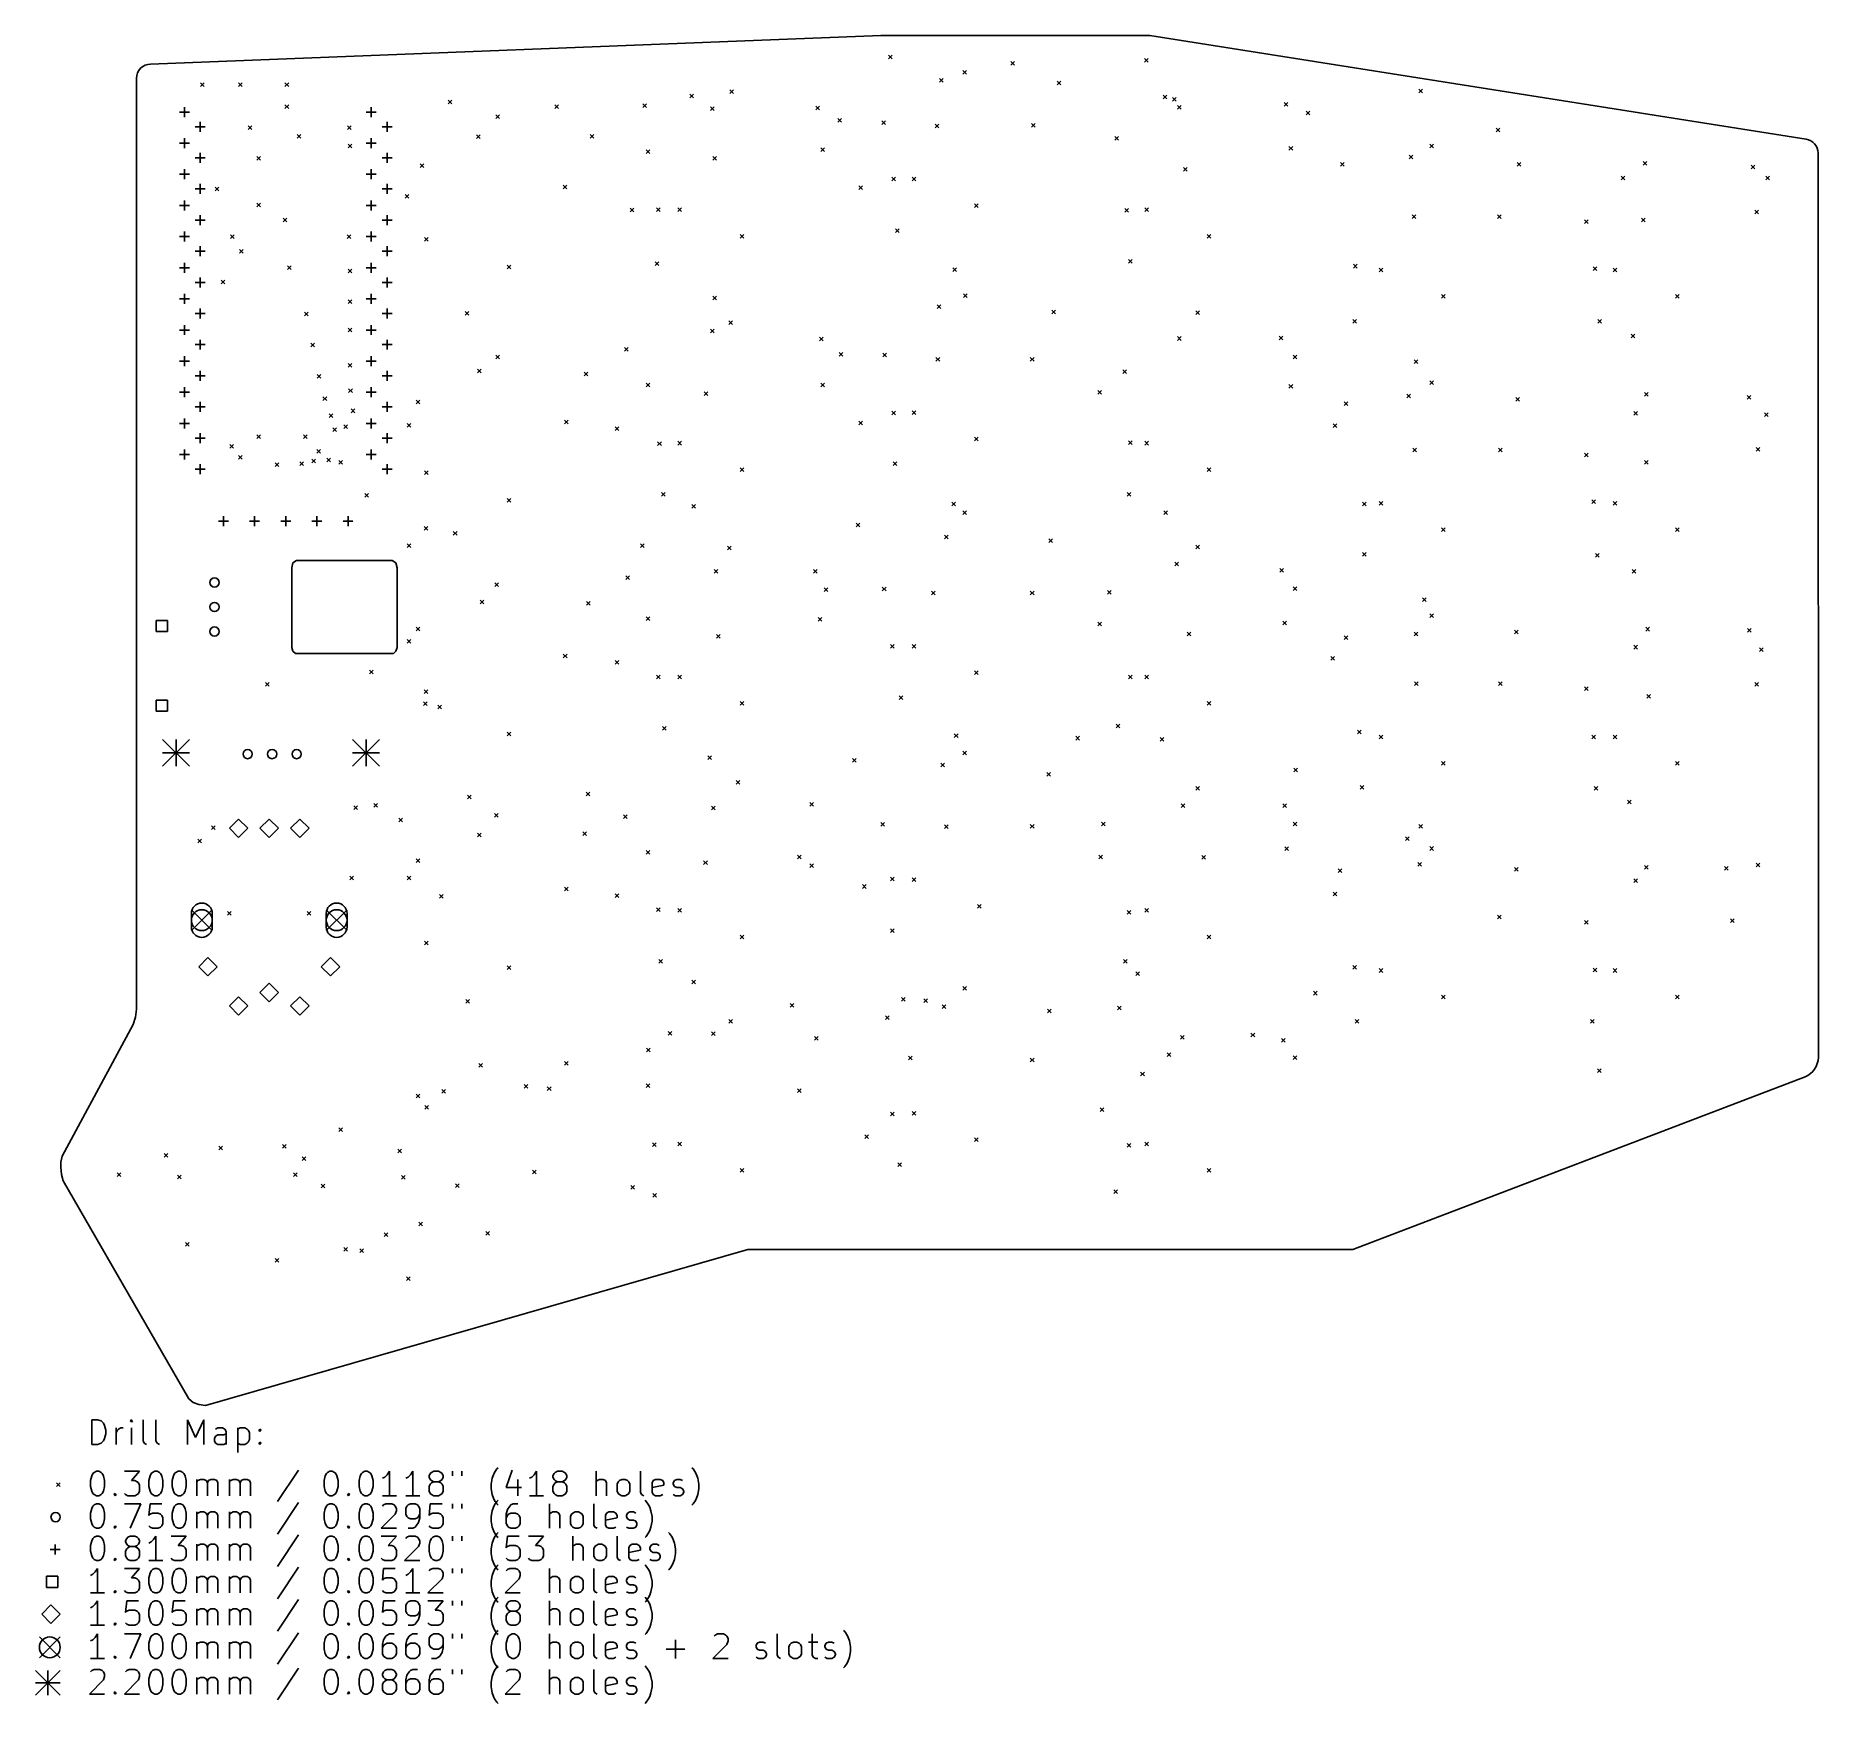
# Model space of a CAD drawing. Extents: x 3.15 to 8.88, y -6.73 to -1.38.
import ezdxf

# ---------------------------------------------------------------- set-up
doc = ezdxf.new("R2010")
doc.units = 0
doc.header["$MEASUREMENT"] = 0
doc.layers.add('BLACK', color=7, linetype='CONTINUOUS')

msp = doc.modelspace()

# ---------------------------------------------------------------- linework, layer by layer
at = {"layer": 'BLACK', "linetype": 'CONTINUOUS'}
for p, q in [((5.86614, -1.37795), (3.5207, -1.4695)), ((5.86614, -1.37795), (6.73031, -1.37795)), ((6.73031, -1.37795), (8.83762, -1.71044)), ((3.48309, -1.4895), (3.48863, -1.48279)), ((3.48863, -1.48279), (3.49534, -1.47725)), ((3.49534, -1.47725), (3.50305, -1.47307)), ((3.50305, -1.47307), (3.51156, -1.47043)), ((3.51156, -1.47043), (3.5207, -1.4695)), ((5.89046, -1.44077), (5.90227, -1.45258)), ((5.90227, -1.44077), (5.89046, -1.45258)), ((6.28304, -1.46142), (6.29485, -1.47323)), ((6.29485, -1.46142), (6.28304, -1.47323)), ((6.71217, -1.45089), (6.72398, -1.4627)), ((6.72398, -1.45089), (6.71217, -1.4627)), ((3.47535, -1.51486), (3.47627, -1.50572)), ((3.4754, -4.50394), (3.47535, -1.51486)), ((3.47627, -1.50572), (3.47891, -1.49721)), ((3.47891, -1.49721), (3.48309, -1.4895)), ((3.68067, -1.52963), (3.69249, -1.54144)), ((3.69249, -1.52963), (3.68067, -1.54144)), ((3.80272, -1.52963), (3.81453, -1.54144)), ((3.81453, -1.52963), (3.80272, -1.54144)), ((3.95233, -1.52963), (3.96414, -1.54144)), ((3.96414, -1.52963), (3.95233, -1.54144)), ((6.05469, -1.51583), (6.0665, -1.52764)), ((6.0665, -1.51583), (6.05469, -1.52764)), ((6.12949, -1.49026), (6.1413, -1.50207)), ((6.1413, -1.49026), (6.12949, -1.50207)), ((6.43264, -1.52371), (6.44445, -1.53552)), ((6.44445, -1.52371), (6.43264, -1.53552)), ((3.95233, -1.6005), (3.96414, -1.61231)), ((3.96414, -1.6005), (3.95233, -1.61231)), ((4.47595, -1.58475), (4.48776, -1.59656)), ((4.48776, -1.58475), (4.47595, -1.59656)), ((4.81847, -1.6005), (4.83028, -1.61231)), ((4.83028, -1.6005), (4.81847, -1.61231)), ((5.10193, -1.59656), (5.11374, -1.60837)), ((5.11374, -1.59656), (5.10193, -1.60837)), ((5.25296, -1.56577), (5.26477, -1.57758)), ((5.26477, -1.56577), (5.25296, -1.57758)), ((5.38146, -1.55161), (5.39327, -1.56342)), ((5.39327, -1.55161), (5.38146, -1.56342)), ((6.77296, -1.56858), (6.78477, -1.58039)), ((6.78477, -1.56858), (6.77296, -1.58039)), ((6.80272, -1.57688), (6.81453, -1.58869)), ((6.81453, -1.57688), (6.80272, -1.58869)), ((6.81882, -1.60245), (6.83063, -1.61426)), ((6.83063, -1.60245), (6.81882, -1.61426)), ((7.16099, -1.59262), (7.1728, -1.60443)), ((7.1728, -1.59262), (7.16099, -1.60443)), ((7.59406, -1.54932), (7.60587, -1.56113)), ((7.60587, -1.54932), (7.59406, -1.56113)), ((3.61313, -1.62323), (3.64513, -1.62323)), ((3.62913, -1.60723), (3.62913, -1.63923)), ((3.68027, -1.6543), (3.68027, -1.6863)), ((4.21313, -1.62323), (4.24513, -1.62323)), ((4.22913, -1.60723), (4.22913, -1.63923)), ((4.28027, -1.6543), (4.28027, -1.6863)), ((4.62949, -1.63199), (4.6413, -1.6438)), ((4.6413, -1.63199), (4.62949, -1.6438)), ((5.31883, -1.60638), (5.33065, -1.61819)), ((5.33065, -1.60638), (5.31883, -1.61819)), ((5.65669, -1.60472), (5.6685, -1.61654)), ((5.6685, -1.60472), (5.65669, -1.61654)), ((5.72792, -1.6438), (5.73973, -1.65562)), ((5.73973, -1.6438), (5.72792, -1.65562)), ((5.86879, -1.6516), (5.8806, -1.66342)), ((5.8806, -1.6516), (5.86879, -1.66342)), ((6.34997, -1.65955), (6.36178, -1.67136)), ((6.36178, -1.65955), (6.34997, -1.67136)), ((7.23186, -1.62018), (7.24367, -1.63199)), ((7.24367, -1.62018), (7.23186, -1.63199)), ((3.62913, -1.70723), (3.62913, -1.73923)), ((3.66427, -1.6703), (3.69627, -1.6703)), ((3.83422, -1.66743), (3.84603, -1.67924)), ((3.84603, -1.66743), (3.83422, -1.67924)), ((3.9917, -1.69499), (4.00351, -1.7068)), ((4.00351, -1.69499), (3.9917, -1.7068)), ((4.15311, -1.66743), (4.16493, -1.67924)), ((4.16493, -1.66743), (4.15311, -1.67924)), ((4.22913, -1.70723), (4.22913, -1.73923)), ((4.26427, -1.6703), (4.29627, -1.6703)), ((4.56687, -1.69693), (4.57868, -1.70875)), ((4.57868, -1.69693), (4.56687, -1.70875)), ((4.93264, -1.69499), (4.94445, -1.7068)), ((4.94445, -1.69499), (4.93264, -1.7068)), ((6.04058, -1.66185), (6.05239, -1.67366)), ((6.05239, -1.66185), (6.04058, -1.67366)), ((6.61768, -1.70203), (6.62949, -1.71384)), ((6.62949, -1.70203), (6.61768, -1.71384)), ((7.84209, -1.6753), (7.8539, -1.68711)), ((7.8539, -1.6753), (7.84209, -1.68711)), ((8.83762, -1.71044), (8.84556, -1.71247)), ((8.84556, -1.71247), (8.85283, -1.71581)), ((8.85283, -1.71581), (8.85932, -1.7203)), ((3.61313, -1.72323), (3.64513, -1.72323)), ((3.66427, -1.7703), (3.69627, -1.7703)), ((3.68027, -1.7543), (3.68027, -1.7863)), ((3.86178, -1.76585), (3.87359, -1.77766)), ((3.87359, -1.76585), (3.86178, -1.77766)), ((4.15551, -1.72638), (4.16732, -1.73819)), ((4.16732, -1.72638), (4.15551, -1.73819)), ((4.21313, -1.72323), (4.24513, -1.72323)), ((4.26427, -1.7703), (4.29627, -1.7703)), ((4.28027, -1.7543), (4.28027, -1.7863)), ((5.11232, -1.74426), (5.12413, -1.75607)), ((5.12413, -1.74426), (5.11232, -1.75607)), ((5.32634, -1.76585), (5.33815, -1.77766)), ((5.33815, -1.76585), (5.32634, -1.77766)), ((5.6728, -1.73829), (5.68461, -1.7501)), ((5.68461, -1.73829), (5.6728, -1.7501)), ((7.17674, -1.73436), (7.18855, -1.74617)), ((7.18855, -1.73436), (7.17674, -1.74617)), ((7.56256, -1.76191), (7.57437, -1.77373)), ((7.57437, -1.76191), (7.56256, -1.77373)), ((7.62949, -1.72648), (7.6413, -1.73829)), ((7.6413, -1.72648), (7.62949, -1.73829)), ((8.85932, -1.7203), (8.86489, -1.72581)), ((8.86489, -1.72581), (8.86944, -1.7322)), ((8.86944, -1.7322), (8.87285, -1.73932)), ((8.87285, -1.73932), (8.87498, -1.74703)), ((8.87498, -1.74703), (8.87572, -1.75519)), ((8.87572, -1.75519), (8.87678, -4.65945)), ((3.61313, -1.82323), (3.64513, -1.82323)), ((3.62913, -1.80723), (3.62913, -1.83923)), ((4.21313, -1.82323), (4.24513, -1.82323)), ((4.22913, -1.80723), (4.22913, -1.83923)), ((4.38622, -1.78917), (4.39803, -1.80098)), ((4.39803, -1.78917), (4.38622, -1.80098)), ((6.83815, -1.80129), (6.84997, -1.8131)), ((6.84997, -1.80129), (6.83815, -1.8131)), ((7.34209, -1.78554), (7.3539, -1.79735)), ((7.3539, -1.78554), (7.34209, -1.79735)), ((7.90902, -1.78554), (7.92083, -1.79735)), ((7.92083, -1.78554), (7.90902, -1.79735)), ((8.24367, -1.82884), (8.25548, -1.84066)), ((8.25548, -1.82884), (8.24367, -1.84066)), ((8.31453, -1.78233), (8.32634, -1.79414)), ((8.32634, -1.78233), (8.31453, -1.79414)), ((8.66099, -1.79341), (8.6728, -1.80522)), ((8.6728, -1.79341), (8.66099, -1.80522)), ((8.70823, -1.82884), (8.72004, -1.84066)), ((8.72004, -1.82884), (8.70823, -1.84066)), ((3.66427, -1.8703), (3.69627, -1.8703)), ((3.68027, -1.8543), (3.68027, -1.8863)), ((3.7278, -1.8644), (3.73961, -1.87621)), ((3.73961, -1.8644), (3.7278, -1.87621)), ((4.26427, -1.8703), (4.29627, -1.8703)), ((4.28027, -1.8543), (4.28027, -1.8863)), ((4.33815, -1.8879), (4.34997, -1.89971)), ((4.34997, -1.8879), (4.33815, -1.89971)), ((4.84603, -1.85777), (4.85784, -1.86958)), ((4.85784, -1.85777), (4.84603, -1.86958)), ((5.79485, -1.86034), (5.80666, -1.87215)), ((5.80666, -1.86034), (5.79485, -1.87215)), ((5.90115, -1.83278), (5.91296, -1.84459)), ((5.91296, -1.83278), (5.90115, -1.84459)), ((5.96622, -1.83283), (5.97803, -1.84465)), ((5.97803, -1.83283), (5.96622, -1.84465)), ((3.61313, -1.92323), (3.64513, -1.92323)), ((3.62913, -1.90723), (3.62913, -1.93923)), ((3.86178, -1.91546), (3.87359, -1.92727)), ((3.87359, -1.91546), (3.86178, -1.92727)), ((4.21313, -1.92323), (4.24513, -1.92323)), ((4.22913, -1.90723), (4.22913, -1.93923)), ((5.06122, -1.93151), (5.07303, -1.94332)), ((5.07303, -1.93151), (5.06122, -1.94332)), ((5.14524, -1.93121), (5.15705, -1.94302)), ((5.15705, -1.93121), (5.14524, -1.94302)), ((5.21425, -1.93126), (5.22606, -1.94307)), ((5.22606, -1.93126), (5.21425, -1.94307)), ((6.1663, -1.91776), (6.17811, -1.92957)), ((6.17811, -1.91776), (6.1663, -1.92957)), ((6.64918, -1.93315), (6.66099, -1.94496)), ((6.66099, -1.93315), (6.64918, -1.94496)), ((6.71425, -1.93126), (6.72606, -1.94307)), ((6.72606, -1.93126), (6.71425, -1.94307)), ((8.6728, -1.93852), (8.68461, -1.95033)), ((8.68461, -1.93852), (8.6728, -1.95033)), ((3.66427, -1.9703), (3.69627, -1.9703)), ((3.68027, -1.9543), (3.68027, -1.9863)), ((3.94685, -1.9644), (3.95866, -1.97621)), ((3.95866, -1.9644), (3.94685, -1.97621)), ((4.26427, -1.9703), (4.29627, -1.9703)), ((4.28027, -1.9543), (4.28027, -1.9863)), ((5.91296, -1.99814), (5.92477, -2.00995)), ((5.92477, -1.99814), (5.91296, -2.00995)), ((7.57208, -1.95319), (7.58389, -1.965)), ((7.58389, -1.95319), (7.57208, -1.965)), ((7.84603, -1.95319), (7.85784, -1.965)), ((7.85784, -1.95319), (7.84603, -1.965)), ((8.12622, -1.96917), (8.13803, -1.98098)), ((8.13803, -1.96917), (8.12622, -1.98098)), ((8.3092, -1.96409), (8.32101, -1.97591)), ((8.32101, -1.96409), (8.3092, -1.97591)), ((3.61313, -2.02323), (3.64513, -2.02323)), ((3.62913, -2.00723), (3.62913, -2.03923)), ((3.68027, -2.0543), (3.68027, -2.0863)), ((3.77756, -2.01732), (3.78937, -2.02913)), ((3.78937, -2.01732), (3.77756, -2.02913)), ((4.15157, -2.01772), (4.16339, -2.02953)), ((4.16339, -2.01772), (4.15157, -2.02953)), ((4.21313, -2.02323), (4.24513, -2.02323)), ((4.22913, -2.00723), (4.22913, -2.03923)), ((4.28027, -2.0543), (4.28027, -2.0863)), ((4.40046, -2.02577), (4.41227, -2.03758)), ((4.41227, -2.02577), (4.40046, -2.03758)), ((5.41433, -2.01618), (5.42614, -2.02799)), ((5.42614, -2.01618), (5.41433, -2.02799)), ((6.91433, -2.01618), (6.92614, -2.02799)), ((6.92614, -2.01618), (6.91433, -2.02799)), ((3.62913, -2.10723), (3.62913, -2.13923)), ((3.66427, -2.0703), (3.69627, -2.0703)), ((3.80666, -2.06506), (3.81847, -2.07688)), ((3.81847, -2.06506), (3.80666, -2.07688)), ((3.9602, -2.11732), (3.97201, -2.12913)), ((3.97201, -2.11732), (3.9602, -2.12913)), ((4.22913, -2.10723), (4.22913, -2.13923)), ((4.26427, -2.0703), (4.29627, -2.0703)), ((4.6663, -2.11461), (4.67811, -2.12642)), ((4.67811, -2.11461), (4.6663, -2.12642)), ((5.1413, -2.10443), (5.15311, -2.11625)), ((5.15311, -2.10443), (5.1413, -2.11625)), ((6.66099, -2.09656), (6.6728, -2.10837)), ((6.6728, -2.09656), (6.66099, -2.10837)), ((7.38409, -2.11231), (7.39591, -2.12412)), ((7.39591, -2.11231), (7.38409, -2.12412)), ((3.61313, -2.12323), (3.64513, -2.12323)), ((3.66427, -2.1703), (3.69627, -2.1703)), ((3.68027, -2.1543), (3.68027, -2.1863)), ((3.7476, -2.16349), (3.75941, -2.1753)), ((3.75941, -2.16349), (3.7476, -2.1753)), ((4.15551, -2.12795), (4.16732, -2.13976)), ((4.16732, -2.12795), (4.15551, -2.13976)), ((4.21313, -2.12323), (4.24513, -2.12323)), ((4.26427, -2.1703), (4.29627, -2.1703)), ((4.28027, -2.1543), (4.28027, -2.1863)), ((6.09674, -2.12318), (6.10855, -2.13499)), ((6.10855, -2.12318), (6.09674, -2.13499)), ((7.46622, -2.12417), (7.47803, -2.13598)), ((7.47803, -2.12417), (7.46622, -2.13598)), ((8.15311, -2.12018), (8.16493, -2.13199)), ((8.16493, -2.12018), (8.15311, -2.13199)), ((8.21819, -2.12417), (8.23, -2.13598)), ((8.23, -2.12417), (8.21819, -2.13598)), ((3.61313, -2.22323), (3.64513, -2.22323)), ((3.62913, -2.20723), (3.62913, -2.23923)), ((4.15551, -2.22638), (4.16732, -2.23819)), ((4.16732, -2.22638), (4.15551, -2.23819)), ((4.21313, -2.22323), (4.24513, -2.22323)), ((4.22913, -2.20723), (4.22913, -2.23923)), ((5.32634, -2.21467), (5.33815, -2.22648)), ((5.33815, -2.21467), (5.32634, -2.22648)), ((6.13189, -2.2068), (6.1437, -2.21861)), ((6.1437, -2.2068), (6.13189, -2.21861)), ((7.6663, -2.20909), (7.67811, -2.22091)), ((7.67811, -2.20909), (7.6663, -2.22091)), ((8.41827, -2.20909), (8.43008, -2.22091)), ((8.43008, -2.20909), (8.41827, -2.22091)), ((3.66427, -2.2703), (3.69627, -2.2703)), ((3.68027, -2.2543), (3.68027, -2.2863)), ((4.01446, -2.26577), (4.02627, -2.27758)), ((4.02627, -2.26577), (4.01446, -2.27758)), ((4.26427, -2.2703), (4.29627, -2.2703)), ((4.28027, -2.2543), (4.28027, -2.2863)), ((4.53046, -2.26327), (4.54227, -2.27508)), ((4.54227, -2.26327), (4.53046, -2.27508)), ((6.04682, -2.24223), (6.05863, -2.25404)), ((6.05863, -2.24223), (6.04682, -2.25404)), ((6.41456, -2.25991), (6.42637, -2.27172)), ((6.42637, -2.25991), (6.41456, -2.27172)), ((6.87752, -2.26191), (6.88934, -2.27373)), ((6.88934, -2.26191), (6.87752, -2.27373)), ((7.38146, -2.28947), (7.39327, -2.30129)), ((7.39327, -2.28947), (7.38146, -2.30129)), ((8.16886, -2.28947), (8.18067, -2.30129)), ((8.18067, -2.28947), (8.16886, -2.30129)), ((3.61313, -2.32323), (3.64513, -2.32323)), ((3.62913, -2.30723), (3.62913, -2.33923)), ((4.15551, -2.31693), (4.16732, -2.32874)), ((4.16732, -2.31693), (4.15551, -2.32874)), ((4.21313, -2.32323), (4.24513, -2.32323)), ((4.22913, -2.30723), (4.22913, -2.33923)), ((5.31847, -2.32097), (5.33028, -2.33278)), ((5.33028, -2.32097), (5.31847, -2.33278)), ((5.37752, -2.29341), (5.38934, -2.30522)), ((5.38934, -2.29341), (5.37752, -2.30522)), ((5.66886, -2.34652), (5.68067, -2.35833)), ((5.68067, -2.34652), (5.66886, -2.35833)), ((6.81847, -2.34459), (6.83028, -2.3564)), ((6.83028, -2.34459), (6.81847, -2.3564)), ((7.14524, -2.3426), (7.15705, -2.35441)), ((7.15705, -2.3426), (7.14524, -2.35441)), ((8.27516, -2.33672), (8.28697, -2.34853)), ((8.28697, -2.33672), (8.27516, -2.34853)), ((3.66427, -2.3703), (3.69627, -2.3703)), ((3.68027, -2.3543), (3.68027, -2.3863)), ((4.03513, -2.36577), (4.04694, -2.37758)), ((4.04694, -2.36577), (4.03513, -2.37758)), ((4.26427, -2.3703), (4.29627, -2.3703)), ((4.28027, -2.3543), (4.28027, -2.3863)), ((4.62949, -2.40365), (4.6413, -2.41546)), ((4.6413, -2.40365), (4.62949, -2.41546)), ((5.04296, -2.37939), (5.05477, -2.3912)), ((5.05477, -2.37939), (5.04296, -2.3912)), ((5.73186, -2.39577), (5.74367, -2.40758)), ((5.74367, -2.39577), (5.73186, -2.40758)), ((5.87242, -2.39744), (5.88423, -2.40925)), ((5.88423, -2.39744), (5.87242, -2.40925)), ((7.19024, -2.40356), (7.20205, -2.41537)), ((7.20205, -2.40356), (7.19024, -2.41537)), ((3.61313, -2.42323), (3.64513, -2.42323)), ((3.62913, -2.40723), (3.62913, -2.43923)), ((3.68027, -2.4543), (3.68027, -2.4863)), ((4.15551, -2.4311), (4.16732, -2.44291)), ((4.16732, -2.4311), (4.15551, -2.44291)), ((4.21313, -2.42323), (4.24513, -2.42323)), ((4.22913, -2.40723), (4.22913, -2.43923)), ((4.28027, -2.4543), (4.28027, -2.4863)), ((4.57044, -2.4489), (4.58225, -2.46071)), ((4.58225, -2.4489), (4.57044, -2.46071)), ((4.91296, -2.45809), (4.92477, -2.4699)), ((4.92477, -2.45809), (4.91296, -2.4699)), ((6.04308, -2.41132), (6.05489, -2.42313)), ((6.05489, -2.41132), (6.04308, -2.42313)), ((6.34603, -2.41152), (6.35784, -2.42333)), ((6.35784, -2.41152), (6.34603, -2.42333)), ((6.64296, -2.45152), (6.65477, -2.46333)), ((6.65477, -2.45152), (6.64296, -2.46333)), ((7.57831, -2.4194), (7.59012, -2.43121)), ((7.59012, -2.4194), (7.57831, -2.43121)), ((3.62913, -2.50723), (3.62913, -2.53923)), ((3.66427, -2.4703), (3.69627, -2.4703)), ((4.0558, -2.46577), (4.06761, -2.47758)), ((4.06761, -2.46577), (4.0558, -2.47758)), ((4.1568, -2.5121), (4.16861, -2.52391)), ((4.16861, -2.5121), (4.1568, -2.52391)), ((4.22913, -2.50723), (4.22913, -2.53923)), ((4.26427, -2.4703), (4.29627, -2.4703)), ((5.11232, -2.49372), (5.12413, -2.50553)), ((5.12413, -2.49372), (5.11232, -2.50553)), ((5.6728, -2.4942), (5.68461, -2.50601)), ((5.68461, -2.4942), (5.6728, -2.50601)), ((6.56256, -2.51782), (6.57437, -2.52963)), ((6.57437, -2.51782), (6.56256, -2.52963)), ((7.17674, -2.49814), (7.18855, -2.50995)), ((7.18855, -2.49814), (7.17674, -2.50995)), ((7.62949, -2.48632), (7.6413, -2.49814)), ((7.6413, -2.48632), (7.62949, -2.49814)), ((3.61313, -2.52323), (3.64513, -2.52323)), ((3.66427, -2.5703), (3.69627, -2.5703)), ((3.68027, -2.5543), (3.68027, -2.5863)), ((4.07437, -2.53751), (4.08619, -2.54932)), ((4.08619, -2.53751), (4.07437, -2.54932)), ((4.21313, -2.52323), (4.24513, -2.52323)), ((4.26427, -2.5703), (4.29627, -2.5703)), ((4.28027, -2.5543), (4.28027, -2.5863)), ((4.37409, -2.54815), (4.38591, -2.55996)), ((4.38591, -2.54815), (4.37409, -2.55996)), ((5.29878, -2.52176), (5.3106, -2.53357)), ((5.3106, -2.52176), (5.29878, -2.53357)), ((7.35409, -2.55356), (7.36591, -2.56537)), ((7.36591, -2.55356), (7.35409, -2.56537)), ((7.55469, -2.52963), (7.5665, -2.54144)), ((7.5665, -2.52963), (7.55469, -2.54144)), ((7.90508, -2.53944), (7.91689, -2.55125)), ((7.91689, -2.53944), (7.90508, -2.55125)), ((8.31847, -2.52371), (8.33028, -2.53552)), ((8.33028, -2.52371), (8.31847, -2.53552)), ((8.64793, -2.53357), (8.65974, -2.54538)), ((8.65974, -2.53357), (8.64793, -2.54538)), ((3.61313, -2.62323), (3.64513, -2.62323)), ((3.62913, -2.60723), (3.62913, -2.63923)), ((4.09406, -2.59262), (4.10587, -2.60443)), ((4.10587, -2.59262), (4.09406, -2.60443)), ((4.14086, -2.62806), (4.15267, -2.63987)), ((4.15267, -2.62806), (4.14086, -2.63987)), ((4.16493, -2.57688), (4.17674, -2.58869)), ((4.17674, -2.57688), (4.16493, -2.58869)), ((4.21313, -2.62323), (4.24513, -2.62323)), ((4.22913, -2.60723), (4.22913, -2.63923)), ((4.3444, -2.62379), (4.35621, -2.6356)), ((4.35621, -2.62379), (4.3444, -2.6356)), ((4.84997, -2.61231), (4.86178, -2.62412)), ((4.86178, -2.61231), (4.84997, -2.62412)), ((5.79485, -2.61625), (5.80666, -2.62806)), ((5.80666, -2.61625), (5.79485, -2.62806)), ((5.90115, -2.58419), (5.91296, -2.596)), ((5.91296, -2.58419), (5.90115, -2.596)), ((5.96622, -2.5823), (5.97803, -2.59411)), ((5.97803, -2.5823), (5.96622, -2.59411)), ((7.31847, -2.62412), (7.33028, -2.63593)), ((7.33028, -2.62412), (7.31847, -2.63593)), ((8.28409, -2.5853), (8.29591, -2.59711)), ((8.29591, -2.5853), (8.28409, -2.59711)), ((8.7043, -2.58869), (8.71611, -2.6005)), ((8.71611, -2.58869), (8.7043, -2.6005)), ((3.66427, -2.6703), (3.69627, -2.6703)), ((3.68027, -2.6543), (3.68027, -2.6863)), ((3.86178, -2.65955), (3.87359, -2.67136)), ((3.87359, -2.65955), (3.86178, -2.67136)), ((4.01138, -2.65955), (4.02319, -2.67136)), ((4.02319, -2.65955), (4.01138, -2.67136)), ((4.10587, -2.6369), (4.11768, -2.64871)), ((4.11768, -2.6369), (4.10587, -2.64871)), ((4.26427, -2.6703), (4.29627, -2.6703)), ((4.28027, -2.6543), (4.28027, -2.6863)), ((5.01232, -2.63372), (5.02413, -2.64553)), ((5.02413, -2.63372), (5.01232, -2.64553)), ((5.14918, -2.68262), (5.16099, -2.69443)), ((5.16099, -2.68262), (5.14918, -2.69443)), ((5.21425, -2.68073), (5.22606, -2.69254)), ((5.22606, -2.68073), (5.21425, -2.69254)), ((6.1663, -2.66722), (6.17811, -2.67904)), ((6.17811, -2.66722), (6.1663, -2.67904)), ((6.66099, -2.67924), (6.6728, -2.69105)), ((6.6728, -2.67924), (6.66099, -2.69105)), ((6.71425, -2.68073), (6.72606, -2.69254)), ((6.72606, -2.68073), (6.71425, -2.69254)), ((3.61313, -2.72323), (3.64513, -2.72323)), ((3.62913, -2.70723), (3.62913, -2.73923)), ((3.77516, -2.69105), (3.78697, -2.70286)), ((3.78697, -2.69105), (3.77516, -2.70286)), ((3.80272, -2.72648), (3.81453, -2.73829)), ((3.81453, -2.72648), (3.80272, -2.73829)), ((3.99957, -2.74617), (4.01138, -2.75798)), ((4.01138, -2.74617), (3.99957, -2.75798)), ((4.03894, -2.73829), (4.05075, -2.7501)), ((4.05075, -2.73829), (4.03894, -2.7501)), ((4.05469, -2.7068), (4.0665, -2.71861)), ((4.0665, -2.7068), (4.05469, -2.71861)), ((4.08619, -2.73436), (4.098, -2.74617)), ((4.098, -2.73436), (4.08619, -2.74617)), ((4.12556, -2.74223), (4.13737, -2.75404)), ((4.13737, -2.74223), (4.12556, -2.75404)), ((4.21313, -2.72323), (4.24513, -2.72323)), ((4.22913, -2.70723), (4.22913, -2.73923)), ((5.90508, -2.74617), (5.91689, -2.75798)), ((5.91689, -2.74617), (5.90508, -2.75798)), ((7.57458, -2.70266), (7.58639, -2.71447)), ((7.58639, -2.70266), (7.57458, -2.71447)), ((7.84997, -2.70286), (7.86178, -2.71467)), ((7.86178, -2.70286), (7.84997, -2.71467)), ((8.12622, -2.71864), (8.13803, -2.73045)), ((8.13803, -2.71864), (8.12622, -2.73045)), ((8.31847, -2.74223), (8.33028, -2.75404)), ((8.33028, -2.74223), (8.31847, -2.75404)), ((8.67674, -2.70091), (8.68855, -2.71272)), ((8.68855, -2.70091), (8.67674, -2.71272)), ((3.66427, -2.7703), (3.69627, -2.7703)), ((3.68027, -2.7543), (3.68027, -2.7863)), ((3.92083, -2.7501), (3.93264, -2.76191)), ((3.93264, -2.7501), (3.92083, -2.76191)), ((4.26427, -2.7703), (4.29627, -2.7703)), ((4.28027, -2.7543), (4.28027, -2.7863)), ((4.40046, -2.77577), (4.41227, -2.78758)), ((4.41227, -2.77577), (4.40046, -2.78758)), ((5.41433, -2.76565), (5.42614, -2.77746)), ((5.42614, -2.76565), (5.41433, -2.77746)), ((6.91433, -2.76565), (6.92614, -2.77746)), ((6.92614, -2.76565), (6.91433, -2.77746)), ((4.20823, -2.84853), (4.22004, -2.86034)), ((4.22004, -2.84853), (4.20823, -2.86034)), ((5.16099, -2.84459), (5.1728, -2.8564)), ((5.1728, -2.84459), (5.16099, -2.8564)), ((6.65705, -2.84459), (6.66886, -2.8564)), ((6.66886, -2.84459), (6.65705, -2.8564)), ((4.6663, -2.86407), (4.67811, -2.87589)), ((4.67811, -2.86407), (4.6663, -2.87589)), ((5.25941, -2.88396), (5.27123, -2.89577)), ((5.27123, -2.88396), (5.25941, -2.89577)), ((6.09406, -2.87609), (6.10587, -2.8879)), ((6.10587, -2.87609), (6.09406, -2.8879)), ((6.12949, -2.90365), (6.1413, -2.91546)), ((6.1413, -2.90365), (6.12949, -2.91546)), ((6.77516, -2.90365), (6.78697, -2.91546)), ((6.78697, -2.90365), (6.77516, -2.91546)), ((7.41296, -2.87609), (7.42477, -2.8879)), ((7.42477, -2.87609), (7.41296, -2.8879)), ((7.46622, -2.87364), (7.47803, -2.88545)), ((7.47803, -2.87364), (7.46622, -2.88545)), ((8.14918, -2.86821), (8.16099, -2.88003)), ((8.16099, -2.86821), (8.14918, -2.88003)), ((8.21819, -2.87364), (8.23, -2.88545)), ((8.23, -2.87364), (8.21819, -2.88545)), ((3.7387, -2.93701), (3.7707, -2.93701)), ((3.7547, -2.92101), (3.7547, -2.95301)), ((3.8387, -2.93701), (3.8707, -2.93701)), ((3.8547, -2.92101), (3.8547, -2.95301)), ((3.9387, -2.93701), (3.9707, -2.93701)), ((3.9547, -2.92101), (3.9547, -2.95301)), ((4.0387, -2.93701), (4.0707, -2.93701)), ((4.0547, -2.92101), (4.0547, -2.95301)), ((4.1387, -2.93701), (4.1707, -2.93701)), ((4.1547, -2.92101), (4.1547, -2.95301)), ((4.39969, -2.95377), (4.4115, -2.96558)), ((4.4115, -2.95377), (4.39969, -2.96558)), ((4.49296, -2.97077), (4.50477, -2.98258)), ((4.50477, -2.97077), (4.49296, -2.98258)), ((5.78697, -2.94302), (5.79878, -2.95483)), ((5.79878, -2.94302), (5.78697, -2.95483)), ((7.6663, -2.95856), (7.67811, -2.97037)), ((7.67811, -2.95856), (7.6663, -2.97037)), ((8.41827, -2.95856), (8.43008, -2.97037)), ((8.43008, -2.95856), (8.41827, -2.97037)), ((4.3444, -3.01007), (4.35621, -3.02188)), ((4.35621, -3.01007), (4.3444, -3.02188)), ((5.09406, -3.00995), (5.10587, -3.02176)), ((5.10587, -3.00995), (5.09406, -3.02176)), ((5.37359, -3.01782), (5.3854, -3.02963)), ((5.3854, -3.01782), (5.37359, -3.02963)), ((6.07044, -2.98239), (6.08225, -2.9942)), ((6.08225, -2.98239), (6.07044, -2.9942)), ((6.40508, -2.9942), (6.41689, -3.00601)), ((6.41689, -2.9942), (6.40508, -3.00601)), ((6.87752, -3.01388), (6.88934, -3.02569)), ((6.88934, -3.01388), (6.87752, -3.02569)), ((3.97398, -3.08672), (3.97792, -3.07097)), ((3.97398, -3.34262), (3.97398, -3.08672)), ((3.97792, -3.07097), (3.98973, -3.0631)), ((3.98973, -3.0631), (4.29682, -3.0631)), ((4.29682, -3.0631), (4.30863, -3.07097)), ((4.30863, -3.07097), (4.31256, -3.08672)), ((4.31256, -3.08672), (4.31256, -3.34262)), ((6.8106, -3.069), (6.82241, -3.08081)), ((6.82241, -3.069), (6.8106, -3.08081)), ((7.14764, -3.08869), (7.15945, -3.1005)), ((7.15945, -3.08869), (7.14764, -3.1005)), ((7.41296, -3.03751), (7.42477, -3.04932)), ((7.42477, -3.03751), (7.41296, -3.04932)), ((8.16099, -3.04144), (8.1728, -3.05325)), ((8.1728, -3.04144), (8.16099, -3.05325)), ((4.62656, -3.13493), (4.63837, -3.14674)), ((4.63837, -3.13493), (4.62656, -3.14674)), ((5.04682, -3.11231), (5.05863, -3.12412)), ((5.05863, -3.11231), (5.04682, -3.12412)), ((5.33028, -3.09262), (5.34209, -3.10443)), ((5.34209, -3.09262), (5.33028, -3.10443)), ((5.64918, -3.09262), (5.66099, -3.10443)), ((5.66099, -3.09262), (5.64918, -3.10443)), ((7.19024, -3.14774), (7.20205, -3.15955)), ((7.20205, -3.14774), (7.19024, -3.15955)), ((8.2791, -3.09262), (8.29091, -3.10443)), ((8.29091, -3.09262), (8.2791, -3.10443)), ((4.57957, -3.19105), (4.59138, -3.20286)), ((4.59138, -3.19105), (4.57957, -3.20286)), ((4.92083, -3.19499), (4.93264, -3.2068)), ((4.93264, -3.19499), (4.92083, -3.2068)), ((5.68409, -3.1511), (5.69591, -3.16291)), ((5.69591, -3.1511), (5.68409, -3.16291)), ((5.87072, -3.14941), (5.88253, -3.16122)), ((5.88253, -3.14941), (5.87072, -3.16122)), ((6.02877, -3.16185), (6.04058, -3.17366)), ((6.04058, -3.16185), (6.02877, -3.17366)), ((6.34603, -3.16185), (6.35784, -3.17366)), ((6.35784, -3.16185), (6.34603, -3.17366)), ((6.59406, -3.15955), (6.60587, -3.17136)), ((6.60587, -3.15955), (6.59406, -3.17136)), ((7.60587, -3.18317), (7.61768, -3.19499)), ((7.61768, -3.18317), (7.60587, -3.19499)), ((3.57475, -3.25563), (3.53856, -3.25563)), ((3.53856, -3.25563), (3.53856, -3.29182)), ((3.57475, -3.29182), (3.57475, -3.25563)), ((5.11232, -3.24426), (5.12413, -3.25607)), ((5.12413, -3.24426), (5.11232, -3.25607)), ((5.66493, -3.24617), (5.67674, -3.25798)), ((5.67674, -3.24617), (5.66493, -3.25798)), ((6.56256, -3.26191), (6.57437, -3.27373)), ((6.57437, -3.26191), (6.56256, -3.27373)), ((7.15705, -3.25798), (7.16886, -3.26979)), ((7.16886, -3.25798), (7.15705, -3.26979)), ((7.62949, -3.23436), (7.6413, -3.24617)), ((7.6413, -3.23436), (7.62949, -3.24617)), ((3.53856, -3.29182), (3.57475, -3.29182)), ((4.3444, -3.31703), (4.35621, -3.32884)), ((4.35621, -3.31703), (4.3444, -3.32884)), ((4.37409, -3.27783), (4.38591, -3.28965)), ((4.38591, -3.27783), (4.37409, -3.28965)), ((5.33815, -3.30129), (5.34997, -3.3131)), ((5.34997, -3.30129), (5.33815, -3.3131)), ((6.84997, -3.29341), (6.86178, -3.30522)), ((6.86178, -3.29341), (6.84997, -3.30522)), ((7.3539, -3.30522), (7.36571, -3.31703)), ((7.36571, -3.30522), (7.3539, -3.31703)), ((7.57868, -3.29378), (7.59049, -3.30559)), ((7.59049, -3.29378), (7.57868, -3.30559)), ((7.90115, -3.28747), (7.91296, -3.29928)), ((7.91296, -3.28747), (7.90115, -3.29928)), ((8.32277, -3.27803), (8.33458, -3.28984)), ((8.33458, -3.27803), (8.32277, -3.28984)), ((8.64954, -3.28196), (8.66135, -3.29378)), ((8.66135, -3.28196), (8.64954, -3.29378)), ((3.97792, -3.35443), (3.97398, -3.34262)), ((3.98579, -3.36231), (3.97792, -3.35443)), ((4.30075, -3.36231), (3.98579, -3.36231)), ((4.30863, -3.35443), (4.30075, -3.36231)), ((4.31256, -3.34262), (4.30863, -3.35443)), ((4.84621, -3.36409), (4.85802, -3.37591)), ((4.85802, -3.36409), (4.84621, -3.37591)), ((5.89721, -3.33278), (5.90902, -3.34459)), ((5.90902, -3.33278), (5.89721, -3.34459)), ((5.96622, -3.33283), (5.97803, -3.34465)), ((5.97803, -3.33283), (5.96622, -3.34465)), ((7.3106, -3.37215), (7.32241, -3.38396)), ((7.32241, -3.37215), (7.3106, -3.38396)), ((8.28409, -3.33583), (8.29591, -3.34764)), ((8.29591, -3.33583), (8.28409, -3.34764)), ((8.68795, -3.34409), (8.69976, -3.35591)), ((8.69976, -3.34409), (8.68795, -3.35591)), ((4.22398, -3.41546), (4.23579, -3.42727)), ((4.23579, -3.41546), (4.22398, -3.42727)), ((5.01232, -3.38426), (5.02413, -3.39607)), ((5.02413, -3.38426), (5.01232, -3.39607)), ((5.14524, -3.43121), (5.15705, -3.44302)), ((5.15705, -3.43121), (5.14524, -3.44302)), ((5.21425, -3.43126), (5.22606, -3.44307)), ((5.22606, -3.43126), (5.21425, -3.44307)), ((6.1663, -3.41776), (6.17811, -3.42957)), ((6.17811, -3.41776), (6.1663, -3.42957)), ((6.66099, -3.43121), (6.6728, -3.44302)), ((6.6728, -3.43121), (6.66099, -3.44302)), ((6.71425, -3.43126), (6.72606, -3.44307)), ((6.72606, -3.43126), (6.71425, -3.44307)), ((3.88934, -3.45483), (3.90115, -3.46664)), ((3.90115, -3.45483), (3.88934, -3.46664)), ((4.39969, -3.47827), (4.4115, -3.49008)), ((4.4115, -3.47827), (4.39969, -3.49008)), ((7.57995, -3.45319), (7.59176, -3.465)), ((7.59176, -3.45319), (7.57995, -3.465)), ((7.84997, -3.45319), (7.86178, -3.465)), ((7.86178, -3.45319), (7.84997, -3.465)), ((8.12622, -3.46917), (8.13803, -3.48098)), ((8.13803, -3.46917), (8.12622, -3.48098)), ((8.6728, -3.45483), (8.68461, -3.46664)), ((8.68461, -3.45483), (8.6728, -3.46664)), ((3.57475, -3.51154), (3.53856, -3.51154)), ((3.53856, -3.51154), (3.53856, -3.54773)), ((3.53856, -3.54773), (3.57475, -3.54773)), ((3.57475, -3.54773), (3.57475, -3.51154)), ((4.39676, -3.51777), (4.40857, -3.52958)), ((4.40857, -3.51777), (4.39676, -3.52958)), ((4.44296, -3.52827), (4.45477, -3.54008)), ((4.45477, -3.52827), (4.44296, -3.54008)), ((5.41433, -3.51618), (5.42614, -3.52799)), ((5.42614, -3.51618), (5.41433, -3.52799)), ((5.92477, -3.49814), (5.93658, -3.50995)), ((5.93658, -3.49814), (5.92477, -3.50995)), ((6.91433, -3.51618), (6.92614, -3.52799)), ((6.92614, -3.51618), (6.91433, -3.52799)), ((8.32634, -3.4942), (8.33815, -3.50601)), ((8.33815, -3.4942), (8.32634, -3.50601)), ((5.16493, -3.59656), (5.17674, -3.60837)), ((5.17674, -3.59656), (5.16493, -3.60837)), ((6.62162, -3.58869), (6.63343, -3.6005)), ((6.63343, -3.58869), (6.62162, -3.6005)), ((3.55906, -3.6378), (3.64567, -3.72441)), ((3.64567, -3.6378), (3.55906, -3.72441)), ((3.60236, -3.6378), (3.60236, -3.72441)), ((4.16929, -3.6378), (4.25591, -3.72441)), ((4.25591, -3.6378), (4.16929, -3.72441)), ((4.2126, -3.6378), (4.2126, -3.72441)), ((4.6663, -3.61461), (4.67811, -3.62642)), ((4.67811, -3.61461), (4.6663, -3.62642)), ((6.10193, -3.62018), (6.11374, -3.63199)), ((6.11374, -3.62018), (6.10193, -3.63199)), ((6.4917, -3.62806), (6.50351, -3.63987)), ((6.50351, -3.62806), (6.4917, -3.63987)), ((6.76335, -3.63199), (6.77516, -3.6438)), ((6.77516, -3.63199), (6.76335, -3.6438)), ((7.39721, -3.60837), (7.40902, -3.62018)), ((7.40902, -3.60837), (7.39721, -3.62018)), ((7.46622, -3.62417), (7.47803, -3.63598)), ((7.47803, -3.62417), (7.46622, -3.63598)), ((8.14918, -3.62412), (8.16099, -3.63593)), ((8.16099, -3.62412), (8.14918, -3.63593)), ((8.21819, -3.62417), (8.23, -3.63598)), ((8.23, -3.62417), (8.21819, -3.63598)), ((3.55906, -3.6811), (3.64567, -3.6811)), ((4.16929, -3.6811), (4.25591, -3.6811)), ((5.3106, -3.69105), (5.32241, -3.70286)), ((5.32241, -3.69105), (5.3106, -3.70286)), ((5.77516, -3.69892), (5.78697, -3.71073)), ((5.78697, -3.69892), (5.77516, -3.71073)), ((6.05863, -3.71467), (6.07044, -3.72648)), ((6.07044, -3.71467), (6.05863, -3.72648)), ((6.12949, -3.6753), (6.1413, -3.68711)), ((6.1413, -3.6753), (6.12949, -3.68711)), ((7.6663, -3.70909), (7.67811, -3.72091)), ((7.67811, -3.70909), (7.6663, -3.72091)), ((8.41827, -3.70909), (8.43008, -3.72091)), ((8.43008, -3.70909), (8.41827, -3.72091)), ((5.40115, -3.76979), (5.41296, -3.7816)), ((5.41296, -3.76979), (5.40115, -3.7816)), ((6.39881, -3.74418), (6.41062, -3.75599)), ((6.41062, -3.74418), (6.39881, -3.75599)), ((7.19249, -3.73042), (7.2043, -3.74223)), ((7.2043, -3.73042), (7.19249, -3.74223)), ((4.53894, -3.81703), (4.55075, -3.82884)), ((4.55075, -3.81703), (4.53894, -3.82884)), ((4.91996, -3.80777), (4.93177, -3.81958)), ((4.93177, -3.80777), (4.91996, -3.81958)), ((6.87752, -3.78947), (6.88934, -3.80129)), ((6.88934, -3.78947), (6.87752, -3.80129)), ((7.40508, -3.78554), (7.41689, -3.79735)), ((7.41689, -3.78554), (7.40508, -3.79735)), ((8.15705, -3.78947), (8.16886, -3.80129)), ((8.16886, -3.78947), (8.15705, -3.80129)), ((8.26335, -3.83278), (8.27516, -3.84459)), ((8.27516, -3.83278), (8.26335, -3.84459)), ((4.17296, -3.85077), (4.18477, -3.86258)), ((4.18477, -3.85077), (4.17296, -3.86258)), ((4.2372, -3.8435), (4.24902, -3.85531)), ((4.24902, -3.8435), (4.2372, -3.85531)), ((4.31796, -3.89077), (4.32977, -3.90258)), ((4.32977, -3.89077), (4.31796, -3.90258)), ((4.62556, -3.87609), (4.63737, -3.8879)), ((4.63737, -3.87609), (4.62556, -3.8879)), ((5.03896, -3.87992), (5.05077, -3.89173)), ((5.05077, -3.87992), (5.03896, -3.89173)), ((5.32241, -3.85247), (5.33422, -3.86428)), ((5.33422, -3.85247), (5.32241, -3.86428)), ((5.63737, -3.84066), (5.64918, -3.85247)), ((5.64918, -3.84066), (5.63737, -3.85247)), ((6.83061, -3.84459), (6.84242, -3.8564)), ((6.84242, -3.84459), (6.83061, -3.8564)), ((7.15705, -3.84459), (7.16886, -3.8564)), ((7.16886, -3.84459), (7.15705, -3.8564)), ((3.71611, -3.91546), (3.72792, -3.92727)), ((3.72792, -3.91546), (3.71611, -3.92727)), ((3.80324, -3.8936), (3.77361, -3.92323)), ((3.77361, -3.92323), (3.80324, -3.95285)), ((3.83286, -3.92323), (3.80324, -3.8936)), ((3.80324, -3.95285), (3.83286, -3.92323)), ((3.90166, -3.8936), (3.87204, -3.92323)), ((3.87204, -3.92323), (3.90166, -3.95285)), ((3.93129, -3.92323), (3.90166, -3.8936)), ((3.90166, -3.95285), (3.93129, -3.92323)), ((4.00009, -3.8936), (3.97046, -3.92323)), ((3.97046, -3.92323), (4.00009, -3.95285)), ((4.02971, -3.92323), (4.00009, -3.8936)), ((4.00009, -3.95285), (4.02971, -3.92323)), ((4.57044, -3.93908), (4.58225, -3.95089)), ((4.58225, -3.93908), (4.57044, -3.95089)), ((4.90902, -3.93514), (4.92083, -3.94695)), ((4.92083, -3.93514), (4.90902, -3.94695)), ((5.86569, -3.9047), (5.8775, -3.91652)), ((5.8775, -3.9047), (5.86569, -3.91652)), ((6.07011, -3.91185), (6.08192, -3.92366)), ((6.08192, -3.91185), (6.07011, -3.92366)), ((6.34603, -3.91152), (6.35784, -3.92333)), ((6.35784, -3.91152), (6.34603, -3.92333)), ((6.57437, -3.90365), (6.58619, -3.91546)), ((6.58619, -3.90365), (6.57437, -3.91546)), ((7.19024, -3.90409), (7.20205, -3.91591)), ((7.20205, -3.90409), (7.19024, -3.91591)), ((7.59406, -3.91152), (7.60587, -3.92333)), ((7.60587, -3.91152), (7.59406, -3.92333)), ((3.6728, -3.95877), (3.68461, -3.97058)), ((3.68461, -3.95877), (3.6728, -3.97058)), ((5.11232, -3.99426), (5.12413, -4.00607)), ((5.12413, -3.99426), (5.11232, -4.00607)), ((7.16296, -3.98327), (7.17477, -3.99508)), ((7.17477, -3.98327), (7.16296, -3.99508)), ((7.55075, -3.95089), (7.56256, -3.9627)), ((7.56256, -3.95089), (7.55075, -3.9627)), ((7.62949, -3.98239), (7.6413, -3.9942)), ((7.6413, -3.98239), (7.62949, -3.9942)), ((4.37409, -4.02176), (4.38591, -4.03357)), ((4.38591, -4.02176), (4.37409, -4.03357)), ((5.2969, -4.02758), (5.30871, -4.03939)), ((5.30871, -4.02758), (5.2969, -4.03939)), ((5.598, -4.00995), (5.60981, -4.02176)), ((5.60981, -4.00995), (5.598, -4.02176)), ((5.63737, -4.03751), (5.64918, -4.04932)), ((5.64918, -4.03751), (5.63737, -4.04932)), ((6.5665, -4.00995), (6.57831, -4.02176)), ((6.57831, -4.00995), (6.5665, -4.02176)), ((6.89688, -4.01028), (6.90869, -4.02209)), ((6.90869, -4.01028), (6.89688, -4.02209)), ((7.33422, -4.05325), (7.34603, -4.06506)), ((7.34603, -4.05325), (7.33422, -4.06506)), ((7.59012, -4.03357), (7.60193, -4.04538)), ((7.60193, -4.03357), (7.59012, -4.04538)), ((7.90115, -4.04932), (7.91296, -4.06113)), ((7.91296, -4.04932), (7.90115, -4.06113)), ((8.31883, -4.04339), (8.33065, -4.0552)), ((8.33065, -4.04339), (8.31883, -4.0552)), ((8.57546, -4.04577), (8.58727, -4.05758)), ((8.58727, -4.04577), (8.57546, -4.05758)), ((8.67674, -4.03552), (8.68855, -4.04733)), ((8.68855, -4.03552), (8.67674, -4.04733)), ((4.16099, -4.07688), (4.1728, -4.08869)), ((4.1728, -4.07688), (4.16099, -4.08869)), ((4.3444, -4.07688), (4.35621, -4.08869)), ((4.35621, -4.07688), (4.3444, -4.08869)), ((4.84997, -4.11231), (4.86178, -4.12412)), ((4.86178, -4.11231), (4.84997, -4.12412)), ((5.80666, -4.10443), (5.81847, -4.11625)), ((5.81847, -4.10443), (5.80666, -4.11625)), ((5.89721, -4.08081), (5.90902, -4.09262)), ((5.90902, -4.08081), (5.89721, -4.09262)), ((5.96622, -4.08283), (5.97803, -4.09465)), ((5.97803, -4.08283), (5.96622, -4.09465)), ((8.28409, -4.08583), (8.29591, -4.09764)), ((8.29591, -4.08583), (8.28409, -4.09764)), ((4.44839, -4.13593), (4.4602, -4.14774)), ((4.4602, -4.13593), (4.44839, -4.14774)), ((5.01232, -4.13426), (5.02413, -4.14607)), ((5.02413, -4.13426), (5.01232, -4.14607)), ((5.14524, -4.17924), (5.15705, -4.19105)), ((5.15705, -4.17924), (5.14524, -4.19105)), ((6.17613, -4.16776), (6.18794, -4.17957)), ((6.18794, -4.16776), (6.17613, -4.17957)), ((7.31847, -4.12806), (7.33028, -4.13987)), ((7.33028, -4.12806), (7.31847, -4.13987)), ((3.65174, -4.18504), (3.71867, -4.25197)), ((3.71867, -4.18504), (3.65174, -4.25197)), ((3.65174, -4.19685), (3.65174, -4.24016)), ((3.71867, -4.19685), (3.71867, -4.24016)), ((3.76729, -4.19105), (3.7791, -4.20286)), ((3.7791, -4.19105), (3.76729, -4.20286)), ((4.02319, -4.19105), (4.035, -4.20286)), ((4.035, -4.19105), (4.02319, -4.20286)), ((4.08466, -4.18504), (4.15158, -4.25197)), ((4.15158, -4.18504), (4.08466, -4.25197)), ((4.08466, -4.19685), (4.08466, -4.24016)), ((4.15158, -4.19685), (4.15158, -4.24016)), ((5.21425, -4.18126), (5.22606, -4.19307)), ((5.22606, -4.18126), (5.21425, -4.19307)), ((6.65705, -4.18703), (6.66886, -4.19884)), ((6.66886, -4.18703), (6.65705, -4.19884)), ((6.71425, -4.18126), (6.72606, -4.19307)), ((6.72606, -4.18126), (6.71425, -4.19307)), ((7.84603, -4.20286), (7.85784, -4.21467)), ((7.85784, -4.20286), (7.84603, -4.21467)), ((8.12622, -4.21917), (8.13803, -4.23098)), ((8.13803, -4.21917), (8.12622, -4.23098)), ((8.59464, -4.21409), (8.60645, -4.22591)), ((8.60645, -4.21409), (8.59464, -4.22591)), ((4.40046, -4.28577), (4.41227, -4.29758)), ((4.41227, -4.28577), (4.40046, -4.29758)), ((5.41433, -4.26618), (5.42614, -4.27799)), ((5.42614, -4.26618), (5.41433, -4.27799)), ((5.89721, -4.24617), (5.90902, -4.25798)), ((5.90902, -4.24617), (5.89721, -4.25798)), ((6.91433, -4.26618), (6.92614, -4.27799)), ((6.92614, -4.26618), (6.91433, -4.27799)), ((3.70481, -4.33848), (3.67519, -4.36811)), ((3.73444, -4.36811), (3.70481, -4.33848)), ((4.09851, -4.33848), (4.06889, -4.36811)), ((4.12814, -4.36811), (4.09851, -4.33848)), ((5.15311, -4.34459), (5.16493, -4.3564)), ((5.16493, -4.34459), (5.15311, -4.3564)), ((6.64524, -4.34459), (6.65705, -4.3564)), ((6.65705, -4.34459), (6.64524, -4.3564)), ((3.67519, -4.36811), (3.70481, -4.39774)), ((3.70481, -4.39774), (3.73444, -4.36811)), ((4.06889, -4.36811), (4.09851, -4.39774)), ((4.09851, -4.39774), (4.12814, -4.36811)), ((4.6663, -4.36461), (4.67811, -4.37642)), ((4.67811, -4.36461), (4.6663, -4.37642)), ((6.68461, -4.38396), (6.69642, -4.39577)), ((6.69642, -4.38396), (6.68461, -4.39577)), ((7.38146, -4.36428), (7.39327, -4.37609)), ((7.39327, -4.36428), (7.38146, -4.37609)), ((7.46622, -4.37417), (7.47803, -4.38598)), ((7.47803, -4.37417), (7.46622, -4.38598)), ((8.15311, -4.37215), (8.16493, -4.38396)), ((8.16493, -4.37215), (8.15311, -4.38396)), ((8.21819, -4.37417), (8.23, -4.38598)), ((8.23, -4.37417), (8.21819, -4.38598)), ((3.80324, -4.46447), (3.77361, -4.49409)), ((3.83286, -4.49409), (3.80324, -4.46447)), ((3.90166, -4.42116), (3.87204, -4.45079)), ((3.87204, -4.45079), (3.90166, -4.48041)), ((3.93129, -4.45079), (3.90166, -4.42116)), ((3.90166, -4.48041), (3.93129, -4.45079)), ((4.00009, -4.46447), (3.97046, -4.49409)), ((4.02971, -4.49409), (4.00009, -4.46447)), ((5.25941, -4.41152), (5.27123, -4.42333)), ((5.27123, -4.41152), (5.25941, -4.42333)), ((6.12949, -4.43121), (6.1413, -4.44302)), ((6.1413, -4.43121), (6.12949, -4.44302)), ((7.25548, -4.44695), (7.26729, -4.45877)), ((7.26729, -4.44695), (7.25548, -4.45877)), ((7.6663, -4.45909), (7.67811, -4.47091)), ((7.67811, -4.45909), (7.6663, -4.47091)), ((8.41827, -4.45909), (8.43008, -4.47091)), ((8.43008, -4.45909), (8.41827, -4.47091)), ((3.4754, -4.50394), (3.47244, -4.52953)), ((3.77361, -4.49409), (3.80324, -4.52372)), ((3.80324, -4.52372), (3.83286, -4.49409)), ((3.97046, -4.49409), (4.00009, -4.52372)), ((4.00009, -4.52372), (4.02971, -4.49409)), ((4.53296, -4.47327), (4.54477, -4.48508)), ((4.54477, -4.47327), (4.53296, -4.48508)), ((5.57437, -4.48632), (5.58619, -4.49814)), ((5.58619, -4.48632), (5.57437, -4.49814)), ((5.93264, -4.46664), (5.94445, -4.47845)), ((5.94445, -4.46664), (5.93264, -4.47845)), ((6.00351, -4.47058), (6.01532, -4.48239)), ((6.01532, -4.47058), (6.00351, -4.48239)), ((6.06256, -4.49026), (6.07437, -4.50207)), ((6.07437, -4.49026), (6.06256, -4.50207)), ((6.40115, -4.50402), (6.41296, -4.51583)), ((6.41296, -4.50402), (6.40115, -4.51583)), ((6.62556, -4.4942), (6.63737, -4.50601)), ((6.63737, -4.4942), (6.62556, -4.50601)), ((3.23622, -4.97638), (3.46457, -4.55315)), ((3.47244, -4.52953), (3.46457, -4.55315)), ((5.18296, -4.57577), (5.19477, -4.58758)), ((5.19477, -4.57577), (5.18296, -4.58758)), ((5.32241, -4.57688), (5.33422, -4.58869)), ((5.33422, -4.57688), (5.32241, -4.58869)), ((5.37752, -4.53751), (5.38934, -4.54932)), ((5.38934, -4.53751), (5.37752, -4.54932)), ((5.88046, -4.52577), (5.89227, -4.53758)), ((5.89227, -4.52577), (5.88046, -4.53758)), ((7.38934, -4.53751), (7.40115, -4.54932)), ((7.40115, -4.53751), (7.38934, -4.54932)), ((8.14524, -4.53751), (8.15705, -4.54932)), ((8.15705, -4.53751), (8.14524, -4.54932)), ((5.11296, -4.62992), (5.12477, -4.64173)), ((5.12477, -4.62992), (5.11296, -4.64173)), ((5.65311, -4.59175), (5.66493, -4.60356)), ((5.66493, -4.59175), (5.65311, -4.60356)), ((6.82784, -4.58869), (6.83965, -4.6005)), ((6.83965, -4.58869), (6.82784, -4.6005)), ((7.05469, -4.58081), (7.0665, -4.59262)), ((7.0665, -4.58081), (7.05469, -4.59262)), ((7.15311, -4.59851), (7.16493, -4.61032)), ((7.16493, -4.59851), (7.15311, -4.61032)), ((4.57437, -4.67924), (4.58619, -4.69105)), ((4.58619, -4.67924), (4.57437, -4.69105)), ((4.84997, -4.67233), (4.86178, -4.68414)), ((4.86178, -4.67233), (4.84997, -4.68414)), ((5.95521, -4.65518), (5.96702, -4.66699)), ((5.96702, -4.65518), (5.95521, -4.66699)), ((6.34603, -4.66185), (6.35784, -4.67366)), ((6.35784, -4.66185), (6.34603, -4.67366)), ((6.78539, -4.64409), (6.7972, -4.65591)), ((6.7972, -4.64409), (6.78539, -4.65591)), ((7.19024, -4.65409), (7.20205, -4.66591)), ((7.20205, -4.65409), (7.19024, -4.66591)), ((4.72004, -4.74617), (4.73186, -4.75798)), ((4.73186, -4.74617), (4.72004, -4.75798)), ((5.11232, -4.74426), (5.12413, -4.75607)), ((5.12413, -4.74426), (5.11232, -4.75607)), ((6.70036, -4.7068), (6.71217, -4.71861)), ((6.71217, -4.7068), (6.70036, -4.71861)), ((8.83411, -4.7216), (7.38189, -5.27559)), ((8.16796, -4.69577), (8.17977, -4.70758)), ((8.17977, -4.69577), (8.16796, -4.70758)), ((4.37409, -4.77716), (4.38591, -4.78897)), ((4.38591, -4.77716), (4.37409, -4.78897)), ((4.45626, -4.76191), (4.46808, -4.77373)), ((4.46808, -4.76191), (4.45626, -4.77373)), ((4.79485, -4.75404), (4.80666, -4.76585)), ((4.80666, -4.75404), (4.79485, -4.76585)), ((5.598, -4.76028), (5.60981, -4.77209)), ((5.60981, -4.76028), (5.598, -4.77209)), ((4.40115, -4.8131), (4.41296, -4.82491)), ((4.41296, -4.8131), (4.40115, -4.82491)), ((5.89721, -4.83472), (5.90902, -4.84654)), ((5.90902, -4.83472), (5.89721, -4.84654)), ((5.96622, -4.83283), (5.97803, -4.84465)), ((5.97803, -4.83283), (5.96622, -4.84465)), ((6.57044, -4.82097), (6.58225, -4.83278)), ((6.58225, -4.82097), (6.57044, -4.83278)), ((4.12546, -4.88577), (4.13727, -4.89758)), ((4.13727, -4.88577), (4.12546, -4.89758)), ((5.81453, -4.90758), (5.82634, -4.9194)), ((5.82634, -4.90758), (5.81453, -4.9194)), ((6.1663, -4.91776), (6.17811, -4.92957)), ((6.17811, -4.91776), (6.1663, -4.92957)), ((3.23228, -4.99606), (3.23622, -4.97638)), ((3.56406, -4.96727), (3.57587, -4.97908)), ((3.57587, -4.96727), (3.56406, -4.97908)), ((3.7398, -4.94453), (3.75161, -4.95634)), ((3.75161, -4.94453), (3.7398, -4.95634)), ((3.94445, -4.93908), (3.95626, -4.95089)), ((3.95626, -4.93908), (3.94445, -4.95089)), ((4.00745, -4.97845), (4.01926, -4.99026)), ((4.01926, -4.97845), (4.00745, -4.99026)), ((4.31516, -4.95417), (4.32697, -4.96598)), ((4.32697, -4.95417), (4.31516, -4.96598)), ((5.13213, -4.93315), (5.14394, -4.94496)), ((5.14394, -4.93315), (5.13213, -4.94496)), ((5.21425, -4.93126), (5.22606, -4.94307)), ((5.22606, -4.93126), (5.21425, -4.94307)), ((6.65705, -4.93514), (6.66886, -4.94695)), ((6.66886, -4.93514), (6.65705, -4.94695)), ((6.71425, -4.93126), (6.72606, -4.94307)), ((6.72606, -4.93126), (6.71425, -4.94307)), ((3.23228, -5.01181), (3.23228, -4.99606)), ((3.23425, -5.03543), (3.23228, -5.01181)), ((3.24016, -5.05512), (3.23425, -5.03543)), ((3.41296, -5.02963), (3.42477, -5.04144)), ((3.42477, -5.02963), (3.41296, -5.04144)), ((3.60676, -5.03744), (3.61857, -5.04926)), ((3.61857, -5.03744), (3.60676, -5.04926)), ((3.97989, -5.02963), (3.9917, -5.04144)), ((3.9917, -5.02963), (3.97989, -5.04144)), ((4.32616, -5.03817), (4.33797, -5.04999)), ((4.33797, -5.03817), (4.32616, -5.04999)), ((4.7476, -5.02176), (4.75941, -5.03357)), ((4.75941, -5.02176), (4.7476, -5.03357)), ((5.41433, -5.01618), (5.42614, -5.02799)), ((5.42614, -5.01618), (5.41433, -5.02799)), ((5.92083, -4.99814), (5.93264, -5.00995)), ((5.93264, -4.99814), (5.92083, -5.00995)), ((6.91433, -5.01618), (6.92614, -5.02799)), ((6.92614, -5.01618), (6.91433, -5.02799)), ((3.6437, -5.75591), (3.24016, -5.05512)), ((4.06855, -5.06577), (4.08036, -5.07758)), ((4.08036, -5.06577), (4.06855, -5.07758)), ((4.49957, -5.06506), (4.51138, -5.07688)), ((4.51138, -5.06506), (4.49957, -5.07688)), ((5.06296, -5.07077), (5.07477, -5.08258)), ((5.07477, -5.07077), (5.06296, -5.08258)), ((6.61374, -5.08475), (6.62556, -5.09656)), ((6.62556, -5.08475), (6.61374, -5.09656)), ((5.13343, -5.09656), (5.14524, -5.10837)), ((5.14524, -5.09656), (5.13343, -5.10837)), ((4.38164, -5.18845), (4.39345, -5.20026)), ((4.39345, -5.18845), (4.38164, -5.20026)), ((3.63326, -5.25318), (3.64507, -5.26499)), ((3.64507, -5.25318), (3.63326, -5.26499)), ((4.27123, -5.22254), (4.28304, -5.23436)), ((4.28304, -5.22254), (4.27123, -5.23436)), ((4.59688, -5.21869), (4.60869, -5.2305)), ((4.60869, -5.21869), (4.59688, -5.2305)), ((5.43914, -5.27559), (3.69685, -5.77756)), ((3.92083, -5.30522), (3.93264, -5.31703)), ((3.93264, -5.30522), (3.92083, -5.31703)), ((4.1413, -5.26979), (4.15311, -5.2816)), ((4.15311, -5.26979), (4.1413, -5.2816)), ((4.19249, -5.27373), (4.2043, -5.28554)), ((4.2043, -5.27373), (4.19249, -5.28554)), ((5.43914, -5.27559), (7.38189, -5.27559)), ((4.34209, -5.36428), (4.3539, -5.37609)), ((4.3539, -5.36428), (4.34209, -5.37609)), ((3.6437, -5.75591), (3.65748, -5.76772)), ((3.65748, -5.76772), (3.6752, -5.77362)), ((3.6752, -5.77362), (3.69685, -5.77756)), ((3.33174, -5.90176), (3.33174, -5.82302)), ((3.33174, -5.82302), (3.35049, -5.82302)), ((3.35049, -5.82302), (3.36174, -5.82677)), ((3.36174, -5.82677), (3.36924, -5.83427)), ((3.36924, -5.83427), (3.37298, -5.84177)), ((3.45922, -5.82302), (3.45547, -5.82677)), ((3.45547, -5.82677), (3.45922, -5.83052)), ((3.46297, -5.82677), (3.45922, -5.82302)), ((3.45922, -5.82302), (3.45922, -5.83052)), ((3.45922, -5.83052), (3.46297, -5.82677)), ((3.49672, -5.89051), (3.49672, -5.82302)), ((3.53796, -5.89051), (3.53796, -5.82302)), ((3.6392, -5.90176), (3.6392, -5.82302)), ((3.6392, -5.82302), (3.66545, -5.87927)), ((3.66545, -5.87927), (3.69169, -5.82302)), ((3.69169, -5.82302), (3.69169, -5.90176)), ((3.36924, -5.89051), (3.36174, -5.89801)), ((3.37298, -5.88301), (3.36924, -5.89051)), ((3.37298, -5.84177), (3.37673, -5.85677)), ((3.37673, -5.86802), (3.37298, -5.88301)), ((3.37673, -5.85677), (3.37673, -5.86802)), ((3.41048, -5.90176), (3.41048, -5.84927)), ((3.41048, -5.86427), (3.41423, -5.85677)), ((3.41423, -5.85677), (3.41798, -5.85302)), ((3.41798, -5.85302), (3.42548, -5.84927)), ((3.42548, -5.84927), (3.43298, -5.84927)), ((3.45922, -5.90176), (3.45922, -5.84927)), ((3.50047, -5.89801), (3.49672, -5.89051)), ((3.54171, -5.89801), (3.53796, -5.89051)), ((3.72544, -5.88301), (3.72919, -5.87552)), ((3.72544, -5.89051), (3.72544, -5.88301)), ((3.72919, -5.89801), (3.72544, -5.89051)), ((3.73669, -5.84927), (3.72919, -5.85302)), ((3.72919, -5.87552), (3.73669, -5.87177)), ((3.75169, -5.84927), (3.73669, -5.84927)), ((3.73669, -5.87177), (3.75544, -5.87177)), ((3.75919, -5.85302), (3.75169, -5.84927)), ((3.75544, -5.87177), (3.76294, -5.86802)), ((3.76294, -5.86052), (3.75919, -5.85302)), ((3.76294, -5.90176), (3.76294, -5.86052)), ((3.80043, -5.84927), (3.80043, -5.92801)), ((3.80043, -5.85302), (3.80793, -5.84927)), ((3.80793, -5.84927), (3.82293, -5.84927)), ((3.82293, -5.84927), (3.83043, -5.85302)), ((3.83043, -5.85302), (3.83418, -5.85677)), ((3.83418, -5.89426), (3.83043, -5.89801)), ((3.83418, -5.85677), (3.83793, -5.86427)), ((3.83793, -5.88676), (3.83418, -5.89426)), ((3.83793, -5.86427), (3.83793, -5.88676)), ((3.86792, -5.85677), (3.87167, -5.85302)), ((3.87167, -5.86052), (3.86792, -5.85677)), ((3.86792, -5.89801), (3.87167, -5.89426)), ((3.87167, -5.85302), (3.87542, -5.85677)), ((3.87167, -5.85302), (3.87167, -5.86052)), ((3.87542, -5.85677), (3.87167, -5.86052)), ((3.87167, -5.89426), (3.87542, -5.89801)), ((3.87167, -5.89426), (3.87167, -5.90176)), ((3.35049, -5.90176), (3.33174, -5.90176)), ((3.36174, -5.89801), (3.35049, -5.90176)), ((3.50797, -5.90176), (3.50047, -5.89801)), ((3.54921, -5.90176), (3.54171, -5.89801)), ((3.73669, -5.90176), (3.72919, -5.89801)), ((3.75544, -5.90176), (3.73669, -5.90176)), ((3.76294, -5.89801), (3.75544, -5.90176)), ((3.80793, -5.90176), (3.80043, -5.89801)), ((3.82293, -5.90176), (3.80793, -5.90176)), ((3.83043, -5.89801), (3.82293, -5.90176)), ((3.87167, -5.90176), (3.86792, -5.89801)), ((3.87542, -5.89801), (3.87167, -5.90176)), ((3.32799, -6.01837), (3.33174, -6.00337)), ((3.33174, -6.00337), (3.33549, -5.99588)), ((3.33549, -5.99588), (3.33924, -5.99213)), ((3.33924, -5.99213), (3.34674, -5.98838)), ((3.34674, -5.98838), (3.35424, -5.98838)), ((3.35424, -5.98838), (3.36174, -5.99213)), ((3.36174, -5.99213), (3.36549, -5.99588)), ((3.36549, -5.99588), (3.36924, -6.00337)), ((3.36924, -6.00337), (3.37298, -6.01837)), ((3.43673, -5.98838), (3.48547, -5.98838)), ((3.48547, -5.98838), (3.45922, -6.01837)), ((3.51547, -6.01837), (3.51922, -6.00337)), ((3.51922, -6.00337), (3.52297, -5.99588)), ((3.52297, -5.99588), (3.52672, -5.99213)), ((3.52672, -5.99213), (3.53421, -5.98838)), ((3.53421, -5.98838), (3.54171, -5.98838)), ((3.54171, -5.98838), (3.54921, -5.99213)), ((3.54921, -5.99213), (3.55296, -5.99588)), ((3.55296, -5.99588), (3.55671, -6.00337)), ((3.55671, -6.00337), (3.56046, -6.01837)), ((3.59046, -6.01837), (3.59421, -6.00337)), ((3.59421, -6.00337), (3.59796, -5.99588)), ((3.59796, -5.99588), (3.60171, -5.99213)), ((3.60171, -5.99213), (3.60921, -5.98838)), ((3.60921, -5.98838), (3.6167, -5.98838)), ((3.6167, -5.98838), (3.6242, -5.99213)), ((3.6242, -5.99213), (3.62795, -5.99588)), ((3.62795, -5.99588), (3.6317, -6.00337)), ((3.6317, -6.00337), (3.63545, -6.01837)), ((3.99541, -5.98463), (3.92792, -6.08586)), ((4.0779, -6.01837), (4.08165, -6.00337)), ((4.08165, -6.00337), (4.0854, -5.99588)), ((4.0854, -5.99588), (4.08915, -5.99213)), ((4.08915, -5.99213), (4.09664, -5.98838)), ((4.09664, -5.98838), (4.10414, -5.98838)), ((4.10414, -5.98838), (4.11164, -5.99213)), ((4.11164, -5.99213), (4.11539, -5.99588)), ((4.11539, -5.99588), (4.11914, -6.00337)), ((4.11914, -6.00337), (4.12289, -6.01837)), ((4.19038, -6.01837), (4.19413, -6.00337)), ((4.19413, -6.00337), (4.19788, -5.99588)), ((4.19788, -5.99588), (4.20163, -5.99213)), ((4.20163, -5.99213), (4.20913, -5.98838)), ((4.20913, -5.98838), (4.21663, -5.98838)), ((4.21663, -5.98838), (4.22413, -5.99213)), ((4.22413, -5.99213), (4.22788, -5.99588)), ((4.22788, -5.99588), (4.23163, -6.00337)), ((4.23163, -6.00337), (4.23538, -6.01837)), ((4.27287, -6.00712), (4.26537, -6.01087)), ((4.28037, -5.99963), (4.27287, -6.00712)), ((4.28787, -5.98838), (4.28037, -5.99963)), ((4.28787, -6.06712), (4.28787, -5.98838)), ((4.34786, -6.00712), (4.34036, -6.01087)), ((4.35536, -5.99963), (4.34786, -6.00712)), ((4.36286, -5.98838), (4.35536, -5.99963)), ((4.36286, -6.06712), (4.36286, -5.98838)), ((4.41535, -6.00337), (4.4191, -5.99588)), ((4.41535, -6.00712), (4.41535, -6.00337)), ((4.4191, -6.01462), (4.41535, -6.00712)), ((4.4191, -5.99588), (4.42285, -5.99213)), ((4.42285, -5.99213), (4.43035, -5.98838)), ((4.43035, -5.98838), (4.44535, -5.98838)), ((4.44535, -5.98838), (4.45285, -5.99213)), ((4.45285, -5.99213), (4.4566, -5.99588)), ((4.4566, -5.99588), (4.46035, -6.00337)), ((4.46035, -6.00712), (4.4566, -6.01462)), ((4.46035, -6.00337), (4.46035, -6.00712)), ((4.49034, -5.98838), (4.49034, -6.00337)), ((4.52034, -5.98838), (4.52034, -6.00337)), ((4.61408, -6.02962), (4.61783, -6.01087)), ((4.61783, -6.01087), (4.62158, -5.99963)), ((4.62158, -5.99963), (4.62533, -5.99213)), ((4.62533, -5.99213), (4.63283, -5.98088)), ((4.63283, -5.98088), (4.63658, -5.97713)), ((4.68157, -5.98463), (4.66282, -6.04087)), ((4.74531, -6.00712), (4.73781, -6.01087)), ((4.75281, -5.99963), (4.74531, -6.00712)), ((4.76031, -5.98838), (4.75281, -5.99963)), ((4.76031, -6.06712), (4.76031, -5.98838)), ((4.8128, -6.00337), (4.81655, -5.99588)), ((4.8128, -6.00712), (4.8128, -6.00337)), ((4.81655, -6.01462), (4.8128, -6.00712)), ((4.81655, -5.99588), (4.8203, -5.99213)), ((4.8203, -5.99213), (4.8278, -5.98838)), ((4.8278, -5.98838), (4.8428, -5.98838)), ((4.8428, -5.98838), (4.8503, -5.99213)), ((4.8503, -5.99213), (4.85405, -5.99588)), ((4.85405, -5.99588), (4.8578, -6.00337)), ((4.8578, -6.00712), (4.85405, -6.01462)), ((4.8578, -6.00337), (4.8578, -6.00712)), ((4.95154, -6.06712), (4.95154, -5.98838)), ((5.09402, -6.05587), (5.09402, -5.98838)), ((5.26275, -5.98088), (5.259, -5.97713)), ((5.27025, -5.99213), (5.26275, -5.98088)), ((5.274, -5.99963), (5.27025, -5.99213)), ((5.27775, -6.01087), (5.274, -5.99963)), ((5.2815, -6.02962), (5.27775, -6.01087)), ((3.2185, -6.02559), (3.23031, -6.0374)), ((3.23031, -6.02559), (3.2185, -6.0374)), ((3.32799, -6.03712), (3.32799, -6.01837)), ((3.33174, -6.05212), (3.32799, -6.03712)), ((3.33549, -6.05962), (3.33174, -6.05212)), ((3.33924, -6.06337), (3.33549, -6.05962)), ((3.34674, -6.06712), (3.33924, -6.06337)), ((3.35424, -6.06712), (3.34674, -6.06712)), ((3.36174, -6.06337), (3.35424, -6.06712)), ((3.36549, -6.05962), (3.36174, -6.06337)), ((3.36924, -6.05212), (3.36549, -6.05962)), ((3.37298, -6.03712), (3.36924, -6.05212)), ((3.37298, -6.01837), (3.37298, -6.03712)), ((3.40298, -6.06337), (3.40673, -6.05962)), ((3.40673, -6.06712), (3.40298, -6.06337)), ((3.40673, -6.05962), (3.41048, -6.06337)), ((3.40673, -6.05962), (3.40673, -6.06712)), ((3.41048, -6.06337), (3.40673, -6.06712)), ((3.44048, -6.06337), (3.43673, -6.05962)), ((3.44798, -6.06712), (3.44048, -6.06337)), ((3.47047, -6.06712), (3.44798, -6.06712)), ((3.45922, -6.01837), (3.47047, -6.01837)), ((3.47047, -6.01837), (3.47797, -6.02212)), ((3.47797, -6.06337), (3.47047, -6.06712)), ((3.47797, -6.02212), (3.48172, -6.02587)), ((3.48172, -6.05962), (3.47797, -6.06337)), ((3.48172, -6.02587), (3.48547, -6.03337)), ((3.48547, -6.05212), (3.48172, -6.05962)), ((3.48547, -6.03337), (3.48547, -6.05212)), ((3.51547, -6.03712), (3.51547, -6.01837)), ((3.51922, -6.05212), (3.51547, -6.03712)), ((3.52297, -6.05962), (3.51922, -6.05212)), ((3.52672, -6.06337), (3.52297, -6.05962)), ((3.53421, -6.06712), (3.52672, -6.06337)), ((3.54171, -6.06712), (3.53421, -6.06712)), ((3.54921, -6.06337), (3.54171, -6.06712)), ((3.55296, -6.05962), (3.54921, -6.06337)), ((3.55671, -6.05212), (3.55296, -6.05962)), ((3.56046, -6.03712), (3.55671, -6.05212)), ((3.56046, -6.01837), (3.56046, -6.03712)), ((3.59046, -6.03712), (3.59046, -6.01837)), ((3.59421, -6.05212), (3.59046, -6.03712)), ((3.59796, -6.05962), (3.59421, -6.05212)), ((3.60171, -6.06337), (3.59796, -6.05962)), ((3.60921, -6.06712), (3.60171, -6.06337)), ((3.6167, -6.06712), (3.60921, -6.06712)), ((3.6242, -6.06337), (3.6167, -6.06712)), ((3.62795, -6.05962), (3.6242, -6.06337)), ((3.6317, -6.05212), (3.62795, -6.05962)), ((3.63545, -6.03712), (3.6317, -6.05212)), ((3.63545, -6.01837), (3.63545, -6.03712)), ((3.6692, -6.06712), (3.6692, -6.01462)), ((3.6692, -6.02212), (3.67295, -6.01837)), ((3.67295, -6.01837), (3.68045, -6.01462)), ((3.68045, -6.01462), (3.69169, -6.01462)), ((3.69169, -6.01462), (3.69919, -6.01837)), ((3.69919, -6.01837), (3.70294, -6.02587)), ((3.70294, -6.02587), (3.70669, -6.01837)), ((3.70294, -6.02587), (3.70294, -6.06712)), ((3.70669, -6.01837), (3.71419, -6.01462)), ((3.71419, -6.01462), (3.72544, -6.01462)), ((3.72544, -6.01462), (3.73294, -6.01837)), ((3.73294, -6.01837), (3.73669, -6.02587)), ((3.73669, -6.02587), (3.73669, -6.06712)), ((3.77418, -6.06712), (3.77418, -6.01462)), ((3.77418, -6.02212), (3.77793, -6.01837)), ((3.77793, -6.01837), (3.78543, -6.01462)), ((3.78543, -6.01462), (3.79668, -6.01462)), ((3.79668, -6.01462), (3.80418, -6.01837)), ((3.80418, -6.01837), (3.80793, -6.02587)), ((3.80793, -6.02587), (3.81168, -6.01837)), ((3.80793, -6.02587), (3.80793, -6.06712)), ((3.81168, -6.01837), (3.81918, -6.01462)), ((3.81918, -6.01462), (3.83043, -6.01462)), ((3.83043, -6.01462), (3.83793, -6.01837)), ((3.83793, -6.01837), (3.84168, -6.02587)), ((3.84168, -6.02587), (3.84168, -6.06712)), ((4.0779, -6.03712), (4.0779, -6.01837)), ((4.08165, -6.05212), (4.0779, -6.03712)), ((4.0854, -6.05962), (4.08165, -6.05212)), ((4.08915, -6.06337), (4.0854, -6.05962)), ((4.09664, -6.06712), (4.08915, -6.06337)), ((4.10414, -6.06712), (4.09664, -6.06712)), ((4.11164, -6.06337), (4.10414, -6.06712)), ((4.11539, -6.05962), (4.11164, -6.06337)), ((4.11914, -6.05212), (4.11539, -6.05962)), ((4.12289, -6.03712), (4.11914, -6.05212)), ((4.12289, -6.01837), (4.12289, -6.03712)), ((4.15289, -6.06337), (4.15664, -6.05962)), ((4.15664, -6.06712), (4.15289, -6.06337)), ((4.15664, -6.05962), (4.16039, -6.06337)), ((4.15664, -6.05962), (4.15664, -6.06712)), ((4.16039, -6.06337), (4.15664, -6.06712)), ((4.19038, -6.03712), (4.19038, -6.01837)), ((4.19413, -6.05212), (4.19038, -6.03712)), ((4.19788, -6.05962), (4.19413, -6.05212)), ((4.20163, -6.06337), (4.19788, -6.05962)), ((4.20913, -6.06712), (4.20163, -6.06337)), ((4.21663, -6.06712), (4.20913, -6.06712)), ((4.22413, -6.06337), (4.21663, -6.06712)), ((4.22788, -6.05962), (4.22413, -6.06337)), ((4.23163, -6.05212), (4.22788, -6.05962)), ((4.23538, -6.03712), (4.23163, -6.05212)), ((4.23538, -6.01837), (4.23538, -6.03712)), ((4.31037, -6.06712), (4.26537, -6.06712)), ((4.38536, -6.06712), (4.34036, -6.06712)), ((4.4191, -6.02962), (4.41535, -6.03712)), ((4.41535, -6.03712), (4.41535, -6.05212)), ((4.41535, -6.05212), (4.4191, -6.05962)), ((4.42285, -6.01837), (4.4191, -6.01462)), ((4.42285, -6.02587), (4.4191, -6.02962)), ((4.4191, -6.05962), (4.42285, -6.06337)), ((4.43035, -6.02212), (4.42285, -6.01837)), ((4.43035, -6.02212), (4.42285, -6.02587)), ((4.42285, -6.06337), (4.43035, -6.06712)), ((4.44535, -6.02212), (4.43035, -6.02212)), ((4.43035, -6.06712), (4.44535, -6.06712)), ((4.45285, -6.01837), (4.44535, -6.02212)), ((4.45285, -6.02587), (4.44535, -6.02212)), ((4.44535, -6.06712), (4.45285, -6.06337)), ((4.4566, -6.01462), (4.45285, -6.01837)), ((4.4566, -6.02962), (4.45285, -6.02587)), ((4.45285, -6.06337), (4.4566, -6.05962)), ((4.46035, -6.03712), (4.4566, -6.02962)), ((4.4566, -6.05962), (4.46035, -6.05212)), ((4.46035, -6.05212), (4.46035, -6.03712)), ((4.61408, -6.04462), (4.61408, -6.02962)), ((4.61783, -6.06337), (4.61408, -6.04462)), ((4.62158, -6.07462), (4.61783, -6.06337)), ((4.66282, -6.04087), (4.71157, -6.04087)), ((4.70032, -6.01462), (4.70032, -6.06712)), ((4.78281, -6.06712), (4.73781, -6.06712)), ((4.81655, -6.02962), (4.8128, -6.03712)), ((4.8128, -6.03712), (4.8128, -6.05212)), ((4.8128, -6.05212), (4.81655, -6.05962)), ((4.8203, -6.01837), (4.81655, -6.01462)), ((4.8203, -6.02587), (4.81655, -6.02962)), ((4.81655, -6.05962), (4.8203, -6.06337)), ((4.8278, -6.02212), (4.8203, -6.01837)), ((4.8278, -6.02212), (4.8203, -6.02587)), ((4.8203, -6.06337), (4.8278, -6.06712)), ((4.8428, -6.02212), (4.8278, -6.02212)), ((4.8278, -6.06712), (4.8428, -6.06712)), ((4.8503, -6.01837), (4.8428, -6.02212)), ((4.8503, -6.02587), (4.8428, -6.02212)), ((4.8428, -6.06712), (4.8503, -6.06337)), ((4.85405, -6.01462), (4.8503, -6.01837)), ((4.85405, -6.02962), (4.8503, -6.02587)), ((4.8503, -6.06337), (4.85405, -6.05962)), ((4.8578, -6.03712), (4.85405, -6.02962)), ((4.85405, -6.05962), (4.8578, -6.05212)), ((4.8578, -6.05212), (4.8578, -6.03712)), ((4.95529, -6.01837), (4.95154, -6.02212)), ((4.96279, -6.01462), (4.95529, -6.01837)), ((4.97403, -6.01462), (4.96279, -6.01462)), ((4.98153, -6.01837), (4.97403, -6.01462)), ((4.98528, -6.02587), (4.98153, -6.01837)), ((4.98528, -6.06712), (4.98528, -6.02587)), ((5.01903, -6.02962), (5.02278, -6.02212)), ((5.01903, -6.05212), (5.01903, -6.02962)), ((5.02278, -6.05962), (5.01903, -6.05212)), ((5.02278, -6.02212), (5.02653, -6.01837)), ((5.02653, -6.06337), (5.02278, -6.05962)), ((5.02653, -6.01837), (5.03403, -6.01462)), ((5.03403, -6.06712), (5.02653, -6.06337)), ((5.03403, -6.01462), (5.04528, -6.01462)), ((5.04528, -6.06712), (5.03403, -6.06712)), ((5.04528, -6.01462), (5.05277, -6.01837)), ((5.05277, -6.06337), (5.04528, -6.06712)), ((5.05277, -6.01837), (5.05652, -6.02212)), ((5.05652, -6.05962), (5.05277, -6.06337)), ((5.05652, -6.02212), (5.06027, -6.02962)), ((5.06027, -6.05212), (5.05652, -6.05962)), ((5.06027, -6.02962), (5.06027, -6.05212)), ((5.09777, -6.06337), (5.09402, -6.05587)), ((5.10527, -6.06712), (5.09777, -6.06337)), ((5.13151, -6.02587), (5.13526, -6.01837)), ((5.13151, -6.05587), (5.13151, -6.02587)), ((5.16901, -6.03337), (5.13151, -6.04087)), ((5.13526, -6.06337), (5.13151, -6.05587)), ((5.13526, -6.01837), (5.14276, -6.01462)), ((5.14276, -6.06712), (5.13526, -6.06337)), ((5.14276, -6.01462), (5.15776, -6.01462)), ((5.15776, -6.06712), (5.14276, -6.06712)), ((5.15776, -6.01462), (5.16526, -6.01837)), ((5.16526, -6.06337), (5.15776, -6.06712)), ((5.16526, -6.01837), (5.16901, -6.02587)), ((5.16901, -6.02587), (5.16901, -6.03337)), ((5.19901, -6.02587), (5.20276, -6.01837)), ((5.19901, -6.02962), (5.19901, -6.02587)), ((5.20276, -6.03712), (5.19901, -6.02962)), ((5.19901, -6.06337), (5.20651, -6.06712)), ((5.20276, -6.01837), (5.21025, -6.01462)), ((5.21025, -6.04087), (5.20276, -6.03712)), ((5.20651, -6.06712), (5.2215, -6.06712)), ((5.21025, -6.01462), (5.2215, -6.01462)), ((5.2215, -6.04087), (5.21025, -6.04087)), ((5.2215, -6.01462), (5.229, -6.01837)), ((5.229, -6.04462), (5.2215, -6.04087)), ((5.2215, -6.06712), (5.229, -6.06337)), ((5.23275, -6.05212), (5.229, -6.04462)), ((5.229, -6.06337), (5.23275, -6.05587)), ((5.23275, -6.05587), (5.23275, -6.05212)), ((5.274, -6.07462), (5.27775, -6.06337)), ((5.27775, -6.06337), (5.2815, -6.04462)), ((5.2815, -6.04462), (5.2815, -6.02962)), ((3.32799, -6.12231), (3.33174, -6.10731)), ((3.32799, -6.14106), (3.32799, -6.12231)), ((3.33174, -6.10731), (3.33549, -6.09981)), ((3.33549, -6.09981), (3.33924, -6.09606)), ((3.33924, -6.09606), (3.34674, -6.09231)), ((3.34674, -6.09231), (3.35424, -6.09231)), ((3.35424, -6.09231), (3.36174, -6.09606)), ((3.36174, -6.09606), (3.36549, -6.09981)), ((3.36549, -6.09981), (3.36924, -6.10731)), ((3.36924, -6.10731), (3.37298, -6.12231)), ((3.37298, -6.12231), (3.37298, -6.14106)), ((3.43673, -6.09231), (3.48922, -6.09231)), ((3.48922, -6.09231), (3.45547, -6.17105)), ((3.51922, -6.09231), (3.51547, -6.12981)), ((3.55671, -6.09231), (3.51922, -6.09231)), ((3.51922, -6.12606), (3.52672, -6.12231)), ((3.52672, -6.12231), (3.54546, -6.12231)), ((3.54546, -6.12231), (3.55296, -6.12606)), ((3.59046, -6.12231), (3.59421, -6.10731)), ((3.59046, -6.14106), (3.59046, -6.12231)), ((3.59421, -6.10731), (3.59796, -6.09981)), ((3.59796, -6.09981), (3.60171, -6.09606)), ((3.60171, -6.09606), (3.60921, -6.09231)), ((3.60921, -6.09231), (3.6167, -6.09231)), ((3.6167, -6.09231), (3.6242, -6.09606)), ((3.6242, -6.09606), (3.62795, -6.09981)), ((3.62795, -6.09981), (3.6317, -6.10731)), ((3.6317, -6.10731), (3.63545, -6.12231)), ((3.63545, -6.12231), (3.63545, -6.14106)), ((3.6692, -6.17105), (3.6692, -6.11856)), ((3.6692, -6.12606), (3.67295, -6.12231)), ((3.67295, -6.12231), (3.68045, -6.11856)), ((3.68045, -6.11856), (3.69169, -6.11856)), ((3.69169, -6.11856), (3.69919, -6.12231)), ((3.69919, -6.12231), (3.70294, -6.12981)), ((3.70294, -6.12981), (3.70669, -6.12231)), ((3.70669, -6.12231), (3.71419, -6.11856)), ((3.71419, -6.11856), (3.72544, -6.11856)), ((3.72544, -6.11856), (3.73294, -6.12231)), ((3.73294, -6.12231), (3.73669, -6.12981)), ((3.77418, -6.17105), (3.77418, -6.11856)), ((3.77418, -6.12606), (3.77793, -6.12231)), ((3.77793, -6.12231), (3.78543, -6.11856)), ((3.78543, -6.11856), (3.79668, -6.11856)), ((3.79668, -6.11856), (3.80418, -6.12231)), ((3.80418, -6.12231), (3.80793, -6.12981)), ((3.80793, -6.12981), (3.81168, -6.12231)), ((3.81168, -6.12231), (3.81918, -6.11856)), ((3.81918, -6.11856), (3.83043, -6.11856)), ((3.83043, -6.11856), (3.83793, -6.12231)), ((3.83793, -6.12231), (3.84168, -6.12981)), ((3.99541, -6.08856), (3.92792, -6.1898)), ((4.0779, -6.12231), (4.08165, -6.10731)), ((4.0779, -6.14106), (4.0779, -6.12231)), ((4.08165, -6.10731), (4.0854, -6.09981)), ((4.0854, -6.09981), (4.08915, -6.09606)), ((4.08915, -6.09606), (4.09664, -6.09231)), ((4.09664, -6.09231), (4.10414, -6.09231)), ((4.10414, -6.09231), (4.11164, -6.09606)), ((4.11164, -6.09606), (4.11539, -6.09981)), ((4.11539, -6.09981), (4.11914, -6.10731)), ((4.11914, -6.10731), (4.12289, -6.12231)), ((4.12289, -6.12231), (4.12289, -6.14106)), ((4.19038, -6.12231), (4.19413, -6.10731)), ((4.19038, -6.14106), (4.19038, -6.12231)), ((4.19413, -6.10731), (4.19788, -6.09981)), ((4.19788, -6.09981), (4.20163, -6.09606)), ((4.20163, -6.09606), (4.20913, -6.09231)), ((4.20913, -6.09231), (4.21663, -6.09231)), ((4.21663, -6.09231), (4.22413, -6.09606)), ((4.22413, -6.09606), (4.22788, -6.09981)), ((4.22788, -6.09981), (4.23163, -6.10731)), ((4.23163, -6.10731), (4.23538, -6.12231)), ((4.23538, -6.12231), (4.23538, -6.14106)), ((4.26537, -6.09981), (4.26912, -6.09606)), ((4.26912, -6.09606), (4.27662, -6.09231)), ((4.27662, -6.09231), (4.29537, -6.09231)), ((4.29537, -6.09231), (4.30287, -6.09606)), ((4.30287, -6.09606), (4.30662, -6.09981)), ((4.30662, -6.09981), (4.31037, -6.10731)), ((4.31037, -6.11481), (4.30662, -6.12606)), ((4.31037, -6.10731), (4.31037, -6.11481)), ((4.34411, -6.09981), (4.34036, -6.10731)), ((4.34036, -6.10731), (4.34036, -6.12606)), ((4.34786, -6.09606), (4.34411, -6.09981)), ((4.35536, -6.09231), (4.34786, -6.09606)), ((4.37036, -6.09231), (4.35536, -6.09231)), ((4.37786, -6.09606), (4.37036, -6.09231)), ((4.38161, -6.09981), (4.37786, -6.09606)), ((4.38536, -6.10731), (4.38161, -6.09981)), ((4.38536, -6.13731), (4.38536, -6.10731)), ((4.4191, -6.09231), (4.41535, -6.12981)), ((4.4566, -6.09231), (4.4191, -6.09231)), ((4.4191, -6.12606), (4.4266, -6.12231)), ((4.4266, -6.12231), (4.44535, -6.12231)), ((4.44535, -6.12231), (4.45285, -6.12606)), ((4.49034, -6.09231), (4.49034, -6.10731)), ((4.52034, -6.09231), (4.52034, -6.10731)), ((4.61408, -6.13356), (4.61783, -6.11481)), ((4.61783, -6.11481), (4.62158, -6.10356)), ((4.62533, -6.08211), (4.62158, -6.07462)), ((4.62158, -6.10356), (4.62533, -6.09606)), ((4.63283, -6.09336), (4.62533, -6.08211)), ((4.62533, -6.09606), (4.63283, -6.08481)), ((4.63283, -6.08481), (4.63658, -6.08106)), ((4.63658, -6.09711), (4.63283, -6.09336)), ((4.66657, -6.11106), (4.66282, -6.12606)), ((4.67407, -6.09981), (4.66657, -6.11106)), ((4.67782, -6.12231), (4.67032, -6.12606)), ((4.67782, -6.09606), (4.67407, -6.09981)), ((4.68532, -6.09231), (4.67782, -6.09606)), ((4.69282, -6.12231), (4.67782, -6.12231)), ((4.70032, -6.09231), (4.68532, -6.09231)), ((4.70032, -6.12606), (4.69282, -6.12231)), ((4.80156, -6.17105), (4.80156, -6.09231)), ((4.80531, -6.12231), (4.80156, -6.12606)), ((4.8128, -6.11856), (4.80531, -6.12231)), ((4.82405, -6.11856), (4.8128, -6.11856)), ((4.83155, -6.12231), (4.82405, -6.11856)), ((4.8353, -6.12981), (4.83155, -6.12231)), ((4.8728, -6.12606), (4.87655, -6.12231)), ((4.87655, -6.12231), (4.88405, -6.11856)), ((4.88405, -6.11856), (4.89529, -6.11856)), ((4.89529, -6.11856), (4.90279, -6.12231)), ((4.90279, -6.12231), (4.90654, -6.12606)), ((4.94404, -6.1598), (4.94404, -6.09231)), ((4.98153, -6.12981), (4.98528, -6.12231)), ((4.98528, -6.12231), (4.99278, -6.11856)), ((4.99278, -6.11856), (5.00778, -6.11856)), ((5.00778, -6.11856), (5.01528, -6.12231)), ((5.01528, -6.12231), (5.01903, -6.12981)), ((5.04903, -6.12981), (5.05277, -6.12231)), ((5.05277, -6.12231), (5.06027, -6.11856)), ((5.06027, -6.11856), (5.07152, -6.11856)), ((5.07152, -6.11856), (5.07902, -6.12231)), ((5.11277, -6.08481), (5.10902, -6.08106)), ((5.12027, -6.09606), (5.11277, -6.08481)), ((5.12402, -6.10356), (5.12027, -6.09606)), ((5.12777, -6.11481), (5.12402, -6.10356)), ((5.13151, -6.13356), (5.12777, -6.11481)), ((5.259, -6.09711), (5.26275, -6.09336)), ((5.26275, -6.09336), (5.27025, -6.08211)), ((5.27025, -6.08211), (5.274, -6.07462)), ((3.33174, -6.15606), (3.32799, -6.14106)), ((3.33549, -6.16355), (3.33174, -6.15606)), ((3.33924, -6.1673), (3.33549, -6.16355)), ((3.34674, -6.17105), (3.33924, -6.1673)), ((3.35424, -6.17105), (3.34674, -6.17105)), ((3.36174, -6.1673), (3.35424, -6.17105)), ((3.36549, -6.16355), (3.36174, -6.1673)), ((3.36924, -6.15606), (3.36549, -6.16355)), ((3.37298, -6.14106), (3.36924, -6.15606)), ((3.40298, -6.1673), (3.40673, -6.16355)), ((3.40673, -6.17105), (3.40298, -6.1673)), ((3.40673, -6.16355), (3.41048, -6.1673)), ((3.40673, -6.16355), (3.40673, -6.17105)), ((3.41048, -6.1673), (3.40673, -6.17105)), ((3.51547, -6.12981), (3.51922, -6.12606)), ((3.51922, -6.1673), (3.51547, -6.16355)), ((3.52672, -6.17105), (3.51922, -6.1673)), ((3.54546, -6.17105), (3.52672, -6.17105)), ((3.55296, -6.1673), (3.54546, -6.17105)), ((3.55296, -6.12606), (3.55671, -6.12981)), ((3.55671, -6.16355), (3.55296, -6.1673)), ((3.55671, -6.12981), (3.56046, -6.13731)), ((3.56046, -6.15606), (3.55671, -6.16355)), ((3.56046, -6.13731), (3.56046, -6.15606)), ((3.59421, -6.15606), (3.59046, -6.14106)), ((3.59796, -6.16355), (3.59421, -6.15606)), ((3.60171, -6.1673), (3.59796, -6.16355)), ((3.60921, -6.17105), (3.60171, -6.1673)), ((3.6167, -6.17105), (3.60921, -6.17105)), ((3.6242, -6.1673), (3.6167, -6.17105)), ((3.62795, -6.16355), (3.6242, -6.1673)), ((3.6317, -6.15606), (3.62795, -6.16355)), ((3.63545, -6.14106), (3.6317, -6.15606)), ((3.70294, -6.12981), (3.70294, -6.17105)), ((3.73669, -6.12981), (3.73669, -6.17105)), ((3.80793, -6.12981), (3.80793, -6.17105)), ((3.84168, -6.12981), (3.84168, -6.17105)), ((4.08165, -6.15606), (4.0779, -6.14106)), ((4.0854, -6.16355), (4.08165, -6.15606)), ((4.08915, -6.1673), (4.0854, -6.16355)), ((4.09664, -6.17105), (4.08915, -6.1673)), ((4.10414, -6.17105), (4.09664, -6.17105)), ((4.11164, -6.1673), (4.10414, -6.17105)), ((4.11539, -6.16355), (4.11164, -6.1673)), ((4.11914, -6.15606), (4.11539, -6.16355)), ((4.12289, -6.14106), (4.11914, -6.15606)), ((4.15289, -6.1673), (4.15664, -6.16355)), ((4.15664, -6.17105), (4.15289, -6.1673)), ((4.15664, -6.16355), (4.16039, -6.1673)), ((4.15664, -6.16355), (4.15664, -6.17105)), ((4.16039, -6.1673), (4.15664, -6.17105)), ((4.19413, -6.15606), (4.19038, -6.14106)), ((4.19788, -6.16355), (4.19413, -6.15606)), ((4.20163, -6.1673), (4.19788, -6.16355)), ((4.20913, -6.17105), (4.20163, -6.1673)), ((4.21663, -6.17105), (4.20913, -6.17105)), ((4.22413, -6.1673), (4.21663, -6.17105)), ((4.22788, -6.16355), (4.22413, -6.1673)), ((4.23163, -6.15606), (4.22788, -6.16355)), ((4.23538, -6.14106), (4.23163, -6.15606)), ((4.30662, -6.12606), (4.26162, -6.17105)), ((4.26162, -6.17105), (4.31037, -6.17105)), ((4.34036, -6.12606), (4.34411, -6.13356)), ((4.34411, -6.13356), (4.34786, -6.13731)), ((4.34786, -6.13731), (4.35536, -6.14106)), ((4.34786, -6.17105), (4.36286, -6.17105)), ((4.35536, -6.14106), (4.37036, -6.14106)), ((4.36286, -6.17105), (4.37036, -6.1673)), ((4.37036, -6.14106), (4.37786, -6.13731)), ((4.37036, -6.1673), (4.37411, -6.16355)), ((4.37411, -6.16355), (4.38161, -6.15231)), ((4.37786, -6.13731), (4.38161, -6.13356)), ((4.38161, -6.13356), (4.38536, -6.12606)), ((4.38161, -6.15231), (4.38536, -6.13731)), ((4.41535, -6.12981), (4.4191, -6.12606)), ((4.4191, -6.1673), (4.41535, -6.16355)), ((4.4266, -6.17105), (4.4191, -6.1673)), ((4.44535, -6.17105), (4.4266, -6.17105)), ((4.45285, -6.1673), (4.44535, -6.17105)), ((4.45285, -6.12606), (4.4566, -6.12981)), ((4.4566, -6.16355), (4.45285, -6.1673)), ((4.4566, -6.12981), (4.46035, -6.13731)), ((4.46035, -6.15606), (4.4566, -6.16355)), ((4.46035, -6.13731), (4.46035, -6.15606)), ((4.61408, -6.14856), (4.61408, -6.13356)), ((4.61783, -6.1673), (4.61408, -6.14856)), ((4.62158, -6.17855), (4.61783, -6.1673)), ((4.62533, -6.18605), (4.62158, -6.17855)), ((4.66282, -6.12606), (4.66282, -6.15606)), ((4.66657, -6.12981), (4.66282, -6.13731)), ((4.66282, -6.15606), (4.66657, -6.16355)), ((4.67032, -6.12606), (4.66657, -6.12981)), ((4.66657, -6.16355), (4.67032, -6.1673)), ((4.67032, -6.1673), (4.67782, -6.17105)), ((4.67782, -6.17105), (4.69282, -6.17105)), ((4.69282, -6.17105), (4.70032, -6.1673)), ((4.70407, -6.12981), (4.70032, -6.12606)), ((4.70032, -6.1673), (4.70407, -6.16355)), ((4.70782, -6.13731), (4.70407, -6.12981)), ((4.70407, -6.16355), (4.70782, -6.15606)), ((4.70782, -6.15606), (4.70782, -6.13731)), ((4.8353, -6.17105), (4.8353, -6.12981)), ((4.86905, -6.13356), (4.8728, -6.12606)), ((4.86905, -6.15606), (4.86905, -6.13356)), ((4.8728, -6.16355), (4.86905, -6.15606)), ((4.87655, -6.1673), (4.8728, -6.16355)), ((4.88405, -6.17105), (4.87655, -6.1673)), ((4.89529, -6.17105), (4.88405, -6.17105)), ((4.90279, -6.1673), (4.89529, -6.17105)), ((4.90654, -6.16355), (4.90279, -6.1673)), ((4.90654, -6.12606), (4.91029, -6.13356)), ((4.91029, -6.15606), (4.90654, -6.16355)), ((4.91029, -6.13356), (4.91029, -6.15606)), ((4.94779, -6.1673), (4.94404, -6.1598)), ((4.95529, -6.17105), (4.94779, -6.1673)), ((4.98153, -6.1598), (4.98153, -6.12981)), ((5.01903, -6.13731), (4.98153, -6.14481)), ((4.98528, -6.1673), (4.98153, -6.1598)), ((4.99278, -6.17105), (4.98528, -6.1673)), ((5.00778, -6.17105), (4.99278, -6.17105)), ((5.01528, -6.1673), (5.00778, -6.17105)), ((5.01903, -6.12981), (5.01903, -6.13731)), ((5.04903, -6.13356), (5.04903, -6.12981)), ((5.05277, -6.14106), (5.04903, -6.13356)), ((5.04903, -6.1673), (5.05652, -6.17105)), ((5.06027, -6.14481), (5.05277, -6.14106)), ((5.05652, -6.17105), (5.07152, -6.17105)), ((5.07152, -6.14481), (5.06027, -6.14481)), ((5.07902, -6.14856), (5.07152, -6.14481)), ((5.07152, -6.17105), (5.07902, -6.1673)), ((5.08277, -6.15606), (5.07902, -6.14856)), ((5.07902, -6.1673), (5.08277, -6.1598)), ((5.08277, -6.1598), (5.08277, -6.15606)), ((5.12027, -6.18605), (5.12402, -6.17855)), ((5.12402, -6.17855), (5.12777, -6.1673)), ((5.12777, -6.1673), (5.13151, -6.14856)), ((5.13151, -6.14856), (5.13151, -6.13356)), ((3.19831, -6.23937), (3.23031, -6.23937)), ((3.21431, -6.22337), (3.21431, -6.25537)), ((3.32799, -6.22625), (3.33174, -6.21125)), ((3.32799, -6.24499), (3.32799, -6.22625)), ((3.33174, -6.21125), (3.33549, -6.20375)), ((3.33549, -6.20375), (3.33924, -6.2)), ((3.33924, -6.2), (3.34674, -6.19625)), ((3.34674, -6.19625), (3.35424, -6.19625)), ((3.35424, -6.19625), (3.36174, -6.2)), ((3.36174, -6.2), (3.36549, -6.20375)), ((3.36549, -6.20375), (3.36924, -6.21125)), ((3.36924, -6.21125), (3.37298, -6.22625)), ((3.37298, -6.22625), (3.37298, -6.24499)), ((3.44048, -6.21125), (3.44423, -6.20375)), ((3.44048, -6.215), (3.44048, -6.21125)), ((3.44423, -6.2225), (3.44048, -6.215)), ((3.44423, -6.2375), (3.44048, -6.24499)), ((3.44423, -6.20375), (3.44798, -6.2)), ((3.44798, -6.22625), (3.44423, -6.2225)), ((3.44798, -6.23375), (3.44423, -6.2375)), ((3.44798, -6.2), (3.45547, -6.19625)), ((3.45547, -6.23), (3.44798, -6.22625)), ((3.45547, -6.23), (3.44798, -6.23375)), ((3.45547, -6.19625), (3.47047, -6.19625)), ((3.47047, -6.23), (3.45547, -6.23)), ((3.47047, -6.19625), (3.47797, -6.2)), ((3.47797, -6.22625), (3.47047, -6.23)), ((3.47797, -6.23375), (3.47047, -6.23)), ((3.47797, -6.2), (3.48172, -6.20375)), ((3.48172, -6.2225), (3.47797, -6.22625)), ((3.48172, -6.2375), (3.47797, -6.23375)), ((3.48172, -6.20375), (3.48547, -6.21125)), ((3.48547, -6.215), (3.48172, -6.2225)), ((3.48547, -6.24499), (3.48172, -6.2375)), ((3.48547, -6.21125), (3.48547, -6.215)), ((3.52297, -6.215), (3.51547, -6.21875)), ((3.53046, -6.2075), (3.52297, -6.215)), ((3.53796, -6.19625), (3.53046, -6.2075)), ((3.53796, -6.27499), (3.53796, -6.19625)), ((3.58671, -6.19625), (3.63545, -6.19625)), ((3.63545, -6.19625), (3.60921, -6.22625)), ((3.60921, -6.22625), (3.62045, -6.22625)), ((3.62045, -6.22625), (3.62795, -6.23)), ((3.62795, -6.23), (3.6317, -6.23375)), ((3.6317, -6.23375), (3.63545, -6.24124)), ((3.6692, -6.27499), (3.6692, -6.2225)), ((3.6692, -6.23), (3.67295, -6.22625)), ((3.67295, -6.22625), (3.68045, -6.2225)), ((3.68045, -6.2225), (3.69169, -6.2225)), ((3.69169, -6.2225), (3.69919, -6.22625)), ((3.69919, -6.22625), (3.70294, -6.23375)), ((3.70294, -6.23375), (3.70669, -6.22625)), ((3.70294, -6.23375), (3.70294, -6.27499)), ((3.70669, -6.22625), (3.71419, -6.2225)), ((3.71419, -6.2225), (3.72544, -6.2225)), ((3.72544, -6.2225), (3.73294, -6.22625)), ((3.73294, -6.22625), (3.73669, -6.23375)), ((3.73669, -6.23375), (3.73669, -6.27499)), ((3.77418, -6.27499), (3.77418, -6.2225)), ((3.77418, -6.23), (3.77793, -6.22625)), ((3.77793, -6.22625), (3.78543, -6.2225)), ((3.78543, -6.2225), (3.79668, -6.2225)), ((3.79668, -6.2225), (3.80418, -6.22625)), ((3.80418, -6.22625), (3.80793, -6.23375)), ((3.80793, -6.23375), (3.81168, -6.22625)), ((3.80793, -6.23375), (3.80793, -6.27499)), ((3.81168, -6.22625), (3.81918, -6.2225)), ((3.81918, -6.2225), (3.83043, -6.2225)), ((3.83043, -6.2225), (3.83793, -6.22625)), ((3.83793, -6.22625), (3.84168, -6.23375)), ((3.84168, -6.23375), (3.84168, -6.27499)), ((3.99541, -6.1925), (3.92792, -6.29374)), ((4.0779, -6.22625), (4.08165, -6.21125)), ((4.0779, -6.24499), (4.0779, -6.22625)), ((4.08165, -6.21125), (4.0854, -6.20375)), ((4.0854, -6.20375), (4.08915, -6.2)), ((4.08915, -6.2), (4.09664, -6.19625)), ((4.09664, -6.19625), (4.10414, -6.19625)), ((4.10414, -6.19625), (4.11164, -6.2)), ((4.11164, -6.2), (4.11539, -6.20375)), ((4.11539, -6.20375), (4.11914, -6.21125)), ((4.11914, -6.21125), (4.12289, -6.22625)), ((4.12289, -6.22625), (4.12289, -6.24499)), ((4.19038, -6.22625), (4.19413, -6.21125)), ((4.19038, -6.24499), (4.19038, -6.22625)), ((4.19413, -6.21125), (4.19788, -6.20375)), ((4.19788, -6.20375), (4.20163, -6.2)), ((4.20163, -6.2), (4.20913, -6.19625)), ((4.20913, -6.19625), (4.21663, -6.19625)), ((4.21663, -6.19625), (4.22413, -6.2)), ((4.22413, -6.2), (4.22788, -6.20375)), ((4.22788, -6.20375), (4.23163, -6.21125)), ((4.23163, -6.21125), (4.23538, -6.22625)), ((4.23538, -6.22625), (4.23538, -6.24499)), ((4.26162, -6.19625), (4.31037, -6.19625)), ((4.31037, -6.19625), (4.28412, -6.22625)), ((4.28412, -6.22625), (4.29537, -6.22625)), ((4.29537, -6.22625), (4.30287, -6.23)), ((4.30287, -6.23), (4.30662, -6.23375)), ((4.30662, -6.23375), (4.31037, -6.24124)), ((4.38161, -6.23), (4.33661, -6.27499)), ((4.34036, -6.20375), (4.34411, -6.2)), ((4.34411, -6.2), (4.35161, -6.19625)), ((4.35161, -6.19625), (4.37036, -6.19625)), ((4.37036, -6.19625), (4.37786, -6.2)), ((4.37786, -6.2), (4.38161, -6.20375)), ((4.38161, -6.20375), (4.38536, -6.21125)), ((4.38536, -6.21875), (4.38161, -6.23)), ((4.38536, -6.21125), (4.38536, -6.21875)), ((4.41535, -6.22625), (4.4191, -6.21125)), ((4.41535, -6.24499), (4.41535, -6.22625)), ((4.4191, -6.21125), (4.42285, -6.20375)), ((4.42285, -6.20375), (4.4266, -6.2)), ((4.4266, -6.2), (4.4341, -6.19625)), ((4.4341, -6.19625), (4.4416, -6.19625)), ((4.4416, -6.19625), (4.4491, -6.2)), ((4.4491, -6.2), (4.45285, -6.20375)), ((4.45285, -6.20375), (4.4566, -6.21125)), ((4.4566, -6.21125), (4.46035, -6.22625)), ((4.46035, -6.22625), (4.46035, -6.24499)), ((4.49034, -6.19625), (4.49034, -6.21125)), ((4.52034, -6.19625), (4.52034, -6.21125)), ((4.61408, -6.2375), (4.61783, -6.21875)), ((4.61408, -6.25249), (4.61408, -6.2375)), ((4.61783, -6.21875), (4.62158, -6.2075)), ((4.62158, -6.2075), (4.62533, -6.2)), ((4.63283, -6.1973), (4.62533, -6.18605)), ((4.62533, -6.2), (4.63283, -6.18875)), ((4.63283, -6.18875), (4.63658, -6.185)), ((4.63658, -6.20105), (4.63283, -6.1973)), ((4.66657, -6.19625), (4.66282, -6.23375)), ((4.66282, -6.23375), (4.66657, -6.23)), ((4.70407, -6.19625), (4.66657, -6.19625)), ((4.66657, -6.23), (4.67407, -6.22625)), ((4.67407, -6.22625), (4.69282, -6.22625)), ((4.69282, -6.22625), (4.70032, -6.23)), ((4.70032, -6.23), (4.70407, -6.23375)), ((4.70407, -6.23375), (4.70782, -6.24124)), ((4.73406, -6.19625), (4.78281, -6.19625)), ((4.78281, -6.19625), (4.75656, -6.22625)), ((4.75656, -6.22625), (4.76781, -6.22625)), ((4.76781, -6.22625), (4.77531, -6.23)), ((4.77531, -6.23), (4.77906, -6.23375)), ((4.77906, -6.23375), (4.78281, -6.24124)), ((4.87655, -6.27499), (4.87655, -6.19625)), ((4.8803, -6.22625), (4.87655, -6.23)), ((4.8878, -6.2225), (4.8803, -6.22625)), ((4.89904, -6.2225), (4.8878, -6.2225)), ((4.90654, -6.22625), (4.89904, -6.2225)), ((4.91029, -6.23375), (4.90654, -6.22625)), ((4.91029, -6.27499), (4.91029, -6.23375)), ((4.94404, -6.2375), (4.94779, -6.23)), ((4.94404, -6.25999), (4.94404, -6.2375)), ((4.94779, -6.23), (4.95154, -6.22625)), ((4.95154, -6.22625), (4.95904, -6.2225)), ((4.95904, -6.2225), (4.97028, -6.2225)), ((4.97028, -6.2225), (4.97778, -6.22625)), ((4.97778, -6.22625), (4.98153, -6.23)), ((4.98153, -6.23), (4.98528, -6.2375)), ((4.98528, -6.2375), (4.98528, -6.25999)), ((5.01903, -6.26374), (5.01903, -6.19625)), ((5.05652, -6.23375), (5.06027, -6.22625)), ((5.05652, -6.26374), (5.05652, -6.23375)), ((5.06027, -6.22625), (5.06777, -6.2225)), ((5.06777, -6.2225), (5.08277, -6.2225)), ((5.08277, -6.2225), (5.09027, -6.22625)), ((5.09027, -6.22625), (5.09402, -6.23375)), ((5.09402, -6.23375), (5.09402, -6.24124)), ((5.10902, -6.20105), (5.11277, -6.1973)), ((5.11277, -6.1973), (5.12027, -6.18605)), ((5.12402, -6.23375), (5.12777, -6.22625)), ((5.12402, -6.2375), (5.12402, -6.23375)), ((5.12777, -6.24499), (5.12402, -6.2375)), ((5.12777, -6.22625), (5.13526, -6.2225)), ((5.13526, -6.2225), (5.14651, -6.2225)), ((5.14651, -6.2225), (5.15401, -6.22625)), ((5.18776, -6.18875), (5.18401, -6.185)), ((5.19526, -6.2), (5.18776, -6.18875)), ((5.19901, -6.2075), (5.19526, -6.2)), ((5.20276, -6.21875), (5.19901, -6.2075)), ((5.20651, -6.2375), (5.20276, -6.21875)), ((5.20651, -6.25249), (5.20651, -6.2375)), ((3.33174, -6.25999), (3.32799, -6.24499)), ((3.33549, -6.26749), (3.33174, -6.25999)), ((3.33924, -6.27124), (3.33549, -6.26749)), ((3.34674, -6.27499), (3.33924, -6.27124)), ((3.35424, -6.27499), (3.34674, -6.27499)), ((3.36174, -6.27124), (3.35424, -6.27499)), ((3.36549, -6.26749), (3.36174, -6.27124)), ((3.36924, -6.25999), (3.36549, -6.26749)), ((3.37298, -6.24499), (3.36924, -6.25999)), ((3.40298, -6.27124), (3.40673, -6.26749)), ((3.40673, -6.27499), (3.40298, -6.27124)), ((3.40673, -6.26749), (3.41048, -6.27124)), ((3.40673, -6.26749), (3.40673, -6.27499)), ((3.41048, -6.27124), (3.40673, -6.27499)), ((3.44048, -6.24499), (3.44048, -6.25999)), ((3.44048, -6.25999), (3.44423, -6.26749)), ((3.44423, -6.26749), (3.44798, -6.27124)), ((3.44798, -6.27124), (3.45547, -6.27499)), ((3.45547, -6.27499), (3.47047, -6.27499)), ((3.47047, -6.27499), (3.47797, -6.27124)), ((3.47797, -6.27124), (3.48172, -6.26749)), ((3.48172, -6.26749), (3.48547, -6.25999)), ((3.48547, -6.25999), (3.48547, -6.24499)), ((3.56046, -6.27499), (3.51547, -6.27499)), ((3.59046, -6.27124), (3.58671, -6.26749)), ((3.59796, -6.27499), (3.59046, -6.27124)), ((3.62045, -6.27499), (3.59796, -6.27499)), ((3.62795, -6.27124), (3.62045, -6.27499)), ((3.6317, -6.26749), (3.62795, -6.27124)), ((3.63545, -6.25999), (3.6317, -6.26749)), ((3.63545, -6.24124), (3.63545, -6.25999)), ((3.99541, -6.29644), (3.92792, -6.39768)), ((4.08165, -6.25999), (4.0779, -6.24499)), ((4.0854, -6.26749), (4.08165, -6.25999)), ((4.08915, -6.27124), (4.0854, -6.26749)), ((4.09664, -6.27499), (4.08915, -6.27124)), ((4.10414, -6.27499), (4.09664, -6.27499)), ((4.11164, -6.27124), (4.10414, -6.27499)), ((4.11539, -6.26749), (4.11164, -6.27124)), ((4.11914, -6.25999), (4.11539, -6.26749)), ((4.12289, -6.24499), (4.11914, -6.25999)), ((4.15289, -6.27124), (4.15664, -6.26749)), ((4.15664, -6.27499), (4.15289, -6.27124)), ((4.15664, -6.26749), (4.16039, -6.27124)), ((4.15664, -6.26749), (4.15664, -6.27499)), ((4.16039, -6.27124), (4.15664, -6.27499)), ((4.19413, -6.25999), (4.19038, -6.24499)), ((4.19788, -6.26749), (4.19413, -6.25999)), ((4.20163, -6.27124), (4.19788, -6.26749)), ((4.20913, -6.27499), (4.20163, -6.27124)), ((4.21663, -6.27499), (4.20913, -6.27499)), ((4.22413, -6.27124), (4.21663, -6.27499)), ((4.22788, -6.26749), (4.22413, -6.27124)), ((4.23163, -6.25999), (4.22788, -6.26749)), ((4.23538, -6.24499), (4.23163, -6.25999)), ((4.26537, -6.27124), (4.26162, -6.26749)), ((4.27287, -6.27499), (4.26537, -6.27124)), ((4.29537, -6.27499), (4.27287, -6.27499)), ((4.30287, -6.27124), (4.29537, -6.27499)), ((4.30662, -6.26749), (4.30287, -6.27124)), ((4.31037, -6.25999), (4.30662, -6.26749)), ((4.31037, -6.24124), (4.31037, -6.25999)), ((4.33661, -6.27499), (4.38536, -6.27499)), ((4.4191, -6.25999), (4.41535, -6.24499)), ((4.42285, -6.26749), (4.4191, -6.25999)), ((4.4266, -6.27124), (4.42285, -6.26749)), ((4.4341, -6.27499), (4.4266, -6.27124)), ((4.4416, -6.27499), (4.4341, -6.27499)), ((4.4491, -6.27124), (4.4416, -6.27499)), ((4.45285, -6.26749), (4.4491, -6.27124)), ((4.4566, -6.25999), (4.45285, -6.26749)), ((4.46035, -6.24499), (4.4566, -6.25999)), ((4.61783, -6.27124), (4.61408, -6.25249)), ((4.62158, -6.28249), (4.61783, -6.27124)), ((4.62533, -6.28999), (4.62158, -6.28249)), ((4.63283, -6.30124), (4.62533, -6.28999)), ((4.62533, -6.30394), (4.63283, -6.29269)), ((4.63283, -6.29269), (4.63658, -6.28894)), ((4.66657, -6.27124), (4.66282, -6.26749)), ((4.67407, -6.27499), (4.66657, -6.27124)), ((4.69282, -6.27499), (4.67407, -6.27499)), ((4.70032, -6.27124), (4.69282, -6.27499)), ((4.70407, -6.26749), (4.70032, -6.27124)), ((4.70782, -6.25999), (4.70407, -6.26749)), ((4.70782, -6.24124), (4.70782, -6.25999)), ((4.73781, -6.27124), (4.73406, -6.26749)), ((4.74531, -6.27499), (4.73781, -6.27124)), ((4.76781, -6.27499), (4.74531, -6.27499)), ((4.77531, -6.27124), (4.76781, -6.27499)), ((4.77906, -6.26749), (4.77531, -6.27124)), ((4.78281, -6.25999), (4.77906, -6.26749)), ((4.78281, -6.24124), (4.78281, -6.25999)), ((4.94779, -6.26749), (4.94404, -6.25999)), ((4.95154, -6.27124), (4.94779, -6.26749)), ((4.95904, -6.27499), (4.95154, -6.27124)), ((4.97028, -6.27499), (4.95904, -6.27499)), ((4.97778, -6.27124), (4.97028, -6.27499)), ((4.98153, -6.26749), (4.97778, -6.27124)), ((4.98528, -6.25999), (4.98153, -6.26749)), ((5.02278, -6.27124), (5.01903, -6.26374)), ((5.03028, -6.27499), (5.02278, -6.27124)), ((5.09402, -6.24124), (5.05652, -6.24874)), ((5.06027, -6.27124), (5.05652, -6.26374)), ((5.06777, -6.27499), (5.06027, -6.27124)), ((5.08277, -6.27499), (5.06777, -6.27499)), ((5.09027, -6.27124), (5.08277, -6.27499)), ((5.11277, -6.29269), (5.10902, -6.28894)), ((5.12027, -6.30394), (5.11277, -6.29269)), ((5.12402, -6.27124), (5.13151, -6.27499)), ((5.13526, -6.24874), (5.12777, -6.24499)), ((5.13151, -6.27499), (5.14651, -6.27499)), ((5.14651, -6.24874), (5.13526, -6.24874)), ((5.15401, -6.25249), (5.14651, -6.24874)), ((5.14651, -6.27499), (5.15401, -6.27124)), ((5.15776, -6.25999), (5.15401, -6.25249)), ((5.15401, -6.27124), (5.15776, -6.26374)), ((5.15776, -6.26374), (5.15776, -6.25999)), ((5.18776, -6.30124), (5.19526, -6.28999)), ((5.19526, -6.28999), (5.19901, -6.28249)), ((5.19901, -6.28249), (5.20276, -6.27124)), ((5.20276, -6.27124), (5.20651, -6.25249)), ((3.22282, -6.32521), (3.18663, -6.32521)), ((3.18663, -6.32521), (3.18663, -6.3614)), ((3.22282, -6.3614), (3.22282, -6.32521)), ((3.33549, -6.31894), (3.32799, -6.32268)), ((3.34299, -6.31144), (3.33549, -6.31894)), ((3.35049, -6.30019), (3.34299, -6.31144)), ((3.35049, -6.37893), (3.35049, -6.30019)), ((3.43673, -6.30019), (3.48547, -6.30019)), ((3.48547, -6.30019), (3.45922, -6.33018)), ((3.45922, -6.33018), (3.47047, -6.33018)), ((3.47047, -6.33018), (3.47797, -6.33393)), ((3.47797, -6.33393), (3.48172, -6.33768)), ((3.48172, -6.33768), (3.48547, -6.34518)), ((3.48547, -6.34518), (3.48547, -6.36393)), ((3.51547, -6.33018), (3.51922, -6.31519)), ((3.51547, -6.34893), (3.51547, -6.33018)), ((3.51922, -6.36393), (3.51547, -6.34893)), ((3.51922, -6.31519), (3.52297, -6.30769)), ((3.52297, -6.30769), (3.52672, -6.30394)), ((3.52672, -6.30394), (3.53421, -6.30019)), ((3.53421, -6.30019), (3.54171, -6.30019)), ((3.54171, -6.30019), (3.54921, -6.30394)), ((3.54921, -6.30394), (3.55296, -6.30769)), ((3.55296, -6.30769), (3.55671, -6.31519)), ((3.55671, -6.31519), (3.56046, -6.33018)), ((3.56046, -6.34893), (3.55671, -6.36393)), ((3.56046, -6.33018), (3.56046, -6.34893)), ((3.59046, -6.33018), (3.59421, -6.31519)), ((3.59046, -6.34893), (3.59046, -6.33018)), ((3.59421, -6.36393), (3.59046, -6.34893)), ((3.59421, -6.31519), (3.59796, -6.30769)), ((3.59796, -6.30769), (3.60171, -6.30394)), ((3.60171, -6.30394), (3.60921, -6.30019)), ((3.60921, -6.30019), (3.6167, -6.30019)), ((3.6167, -6.30019), (3.6242, -6.30394)), ((3.6242, -6.30394), (3.62795, -6.30769)), ((3.62795, -6.30769), (3.6317, -6.31519)), ((3.6317, -6.31519), (3.63545, -6.33018)), ((3.63545, -6.34893), (3.6317, -6.36393)), ((3.63545, -6.33018), (3.63545, -6.34893)), ((3.6692, -6.37893), (3.6692, -6.32643)), ((3.6692, -6.33393), (3.67295, -6.33018)), ((3.67295, -6.33018), (3.68045, -6.32643)), ((3.68045, -6.32643), (3.69169, -6.32643)), ((3.69169, -6.32643), (3.69919, -6.33018)), ((3.69919, -6.33018), (3.70294, -6.33768)), ((3.70294, -6.33768), (3.70669, -6.33018)), ((3.70294, -6.33768), (3.70294, -6.37893)), ((3.70669, -6.33018), (3.71419, -6.32643)), ((3.71419, -6.32643), (3.72544, -6.32643)), ((3.72544, -6.32643), (3.73294, -6.33018)), ((3.73294, -6.33018), (3.73669, -6.33768)), ((3.73669, -6.33768), (3.73669, -6.37893)), ((3.77418, -6.37893), (3.77418, -6.32643)), ((3.77418, -6.33393), (3.77793, -6.33018)), ((3.77793, -6.33018), (3.78543, -6.32643)), ((3.78543, -6.32643), (3.79668, -6.32643)), ((3.79668, -6.32643), (3.80418, -6.33018)), ((3.80418, -6.33018), (3.80793, -6.33768)), ((3.80793, -6.33768), (3.81168, -6.33018)), ((3.80793, -6.33768), (3.80793, -6.37893)), ((3.81168, -6.33018), (3.81918, -6.32643)), ((3.81918, -6.32643), (3.83043, -6.32643)), ((3.83043, -6.32643), (3.83793, -6.33018)), ((3.83793, -6.33018), (3.84168, -6.33768)), ((3.84168, -6.33768), (3.84168, -6.37893)), ((4.0779, -6.33018), (4.08165, -6.31519)), ((4.0779, -6.34893), (4.0779, -6.33018)), ((4.08165, -6.36393), (4.0779, -6.34893)), ((4.08165, -6.31519), (4.0854, -6.30769)), ((4.0854, -6.30769), (4.08915, -6.30394)), ((4.08915, -6.30394), (4.09664, -6.30019)), ((4.09664, -6.30019), (4.10414, -6.30019)), ((4.10414, -6.30019), (4.11164, -6.30394)), ((4.11164, -6.30394), (4.11539, -6.30769)), ((4.11539, -6.30769), (4.11914, -6.31519)), ((4.11914, -6.31519), (4.12289, -6.33018)), ((4.12289, -6.34893), (4.11914, -6.36393)), ((4.12289, -6.33018), (4.12289, -6.34893)), ((4.19038, -6.33018), (4.19413, -6.31519)), ((4.19038, -6.34893), (4.19038, -6.33018)), ((4.19413, -6.36393), (4.19038, -6.34893)), ((4.19413, -6.31519), (4.19788, -6.30769)), ((4.19788, -6.30769), (4.20163, -6.30394)), ((4.20163, -6.30394), (4.20913, -6.30019)), ((4.20913, -6.30019), (4.21663, -6.30019)), ((4.21663, -6.30019), (4.22413, -6.30394)), ((4.22413, -6.30394), (4.22788, -6.30769)), ((4.22788, -6.30769), (4.23163, -6.31519)), ((4.23163, -6.31519), (4.23538, -6.33018)), ((4.23538, -6.34893), (4.23163, -6.36393)), ((4.23538, -6.33018), (4.23538, -6.34893)), ((4.26912, -6.30019), (4.26537, -6.33768)), ((4.26537, -6.33768), (4.26912, -6.33393)), ((4.30662, -6.30019), (4.26912, -6.30019)), ((4.26912, -6.33393), (4.27662, -6.33018)), ((4.27662, -6.33018), (4.29537, -6.33018)), ((4.29537, -6.33018), (4.30287, -6.33393)), ((4.30287, -6.33393), (4.30662, -6.33768)), ((4.30662, -6.33768), (4.31037, -6.34518)), ((4.31037, -6.34518), (4.31037, -6.36393)), ((4.34786, -6.31894), (4.34036, -6.32268)), ((4.35536, -6.31144), (4.34786, -6.31894)), ((4.36286, -6.30019), (4.35536, -6.31144)), ((4.36286, -6.37893), (4.36286, -6.30019)), ((4.4566, -6.33393), (4.4116, -6.37893)), ((4.41535, -6.30769), (4.4191, -6.30394)), ((4.4191, -6.30394), (4.4266, -6.30019)), ((4.4266, -6.30019), (4.44535, -6.30019)), ((4.44535, -6.30019), (4.45285, -6.30394)), ((4.45285, -6.30394), (4.4566, -6.30769)), ((4.4566, -6.30769), (4.46035, -6.31519)), ((4.46035, -6.32268), (4.4566, -6.33393)), ((4.46035, -6.31519), (4.46035, -6.32268)), ((4.49034, -6.30019), (4.49034, -6.31519)), ((4.52034, -6.30019), (4.52034, -6.31519)), ((4.61408, -6.34143), (4.61783, -6.32268)), ((4.61408, -6.35643), (4.61408, -6.34143)), ((4.61783, -6.32268), (4.62158, -6.31144)), ((4.62158, -6.31144), (4.62533, -6.30394)), ((4.63658, -6.30499), (4.63283, -6.30124)), ((4.70407, -6.33393), (4.65907, -6.37893)), ((4.66282, -6.30769), (4.66657, -6.30394)), ((4.66657, -6.30394), (4.67407, -6.30019)), ((4.67407, -6.30019), (4.69282, -6.30019)), ((4.69282, -6.30019), (4.70032, -6.30394)), ((4.70032, -6.30394), (4.70407, -6.30769)), ((4.70407, -6.30769), (4.70782, -6.31519)), ((4.70782, -6.32268), (4.70407, -6.33393)), ((4.70782, -6.31519), (4.70782, -6.32268)), ((4.80156, -6.37893), (4.80156, -6.30019)), ((4.80531, -6.33018), (4.80156, -6.33393)), ((4.8128, -6.32643), (4.80531, -6.33018)), ((4.82405, -6.32643), (4.8128, -6.32643)), ((4.83155, -6.33018), (4.82405, -6.32643)), ((4.8353, -6.33768), (4.83155, -6.33018)), ((4.8353, -6.37893), (4.8353, -6.33768)), ((4.86905, -6.34143), (4.8728, -6.33393)), ((4.86905, -6.36393), (4.86905, -6.34143)), ((4.8728, -6.33393), (4.87655, -6.33018)), ((4.87655, -6.33018), (4.88405, -6.32643)), ((4.88405, -6.32643), (4.89529, -6.32643)), ((4.89529, -6.32643), (4.90279, -6.33018)), ((4.90279, -6.33018), (4.90654, -6.33393)), ((4.90654, -6.33393), (4.91029, -6.34143)), ((4.91029, -6.34143), (4.91029, -6.36393)), ((4.94404, -6.36768), (4.94404, -6.30019)), ((4.98153, -6.33768), (4.98528, -6.33018)), ((4.98153, -6.36768), (4.98153, -6.33768)), ((5.01903, -6.34518), (4.98153, -6.35268)), ((4.98528, -6.33018), (4.99278, -6.32643)), ((4.99278, -6.32643), (5.00778, -6.32643)), ((5.00778, -6.32643), (5.01528, -6.33018)), ((5.01528, -6.33018), (5.01903, -6.33768)), ((5.01903, -6.33768), (5.01903, -6.34518)), ((5.04903, -6.33768), (5.05277, -6.33018)), ((5.04903, -6.34143), (5.04903, -6.33768)), ((5.05277, -6.34893), (5.04903, -6.34143)), ((5.05277, -6.33018), (5.06027, -6.32643)), ((5.06027, -6.35268), (5.05277, -6.34893)), ((5.06027, -6.32643), (5.07152, -6.32643)), ((5.07152, -6.35268), (5.06027, -6.35268)), ((5.07152, -6.32643), (5.07902, -6.33018)), ((5.07902, -6.35643), (5.07152, -6.35268)), ((5.12402, -6.31144), (5.12027, -6.30394)), ((5.12777, -6.32268), (5.12402, -6.31144)), ((5.13151, -6.34143), (5.12777, -6.32268)), ((5.13151, -6.35643), (5.13151, -6.34143)), ((5.18401, -6.30499), (5.18776, -6.30124)), ((3.18663, -6.3614), (3.22282, -6.3614)), ((3.37298, -6.37893), (3.32799, -6.37893)), ((3.35049, -6.40412), (3.34299, -6.41537)), ((3.35049, -6.48286), (3.35049, -6.40412)), ((3.40298, -6.37518), (3.40673, -6.37143)), ((3.40673, -6.37893), (3.40298, -6.37518)), ((3.40673, -6.37143), (3.41048, -6.37518)), ((3.40673, -6.37143), (3.40673, -6.37893)), ((3.41048, -6.37518), (3.40673, -6.37893)), ((3.44048, -6.37518), (3.43673, -6.37143)), ((3.44798, -6.37893), (3.44048, -6.37518)), ((3.44423, -6.40412), (3.44048, -6.44162)), ((3.48172, -6.40412), (3.44423, -6.40412)), ((3.47047, -6.37893), (3.44798, -6.37893)), ((3.47797, -6.37518), (3.47047, -6.37893)), ((3.48172, -6.37143), (3.47797, -6.37518)), ((3.48547, -6.36393), (3.48172, -6.37143)), ((3.52297, -6.37143), (3.51922, -6.36393)), ((3.51922, -6.41912), (3.52297, -6.41162)), ((3.52672, -6.37518), (3.52297, -6.37143)), ((3.52297, -6.41162), (3.52672, -6.40787)), ((3.53421, -6.37893), (3.52672, -6.37518)), ((3.52672, -6.40787), (3.53421, -6.40412)), ((3.54171, -6.37893), (3.53421, -6.37893)), ((3.53421, -6.40412), (3.54171, -6.40412)), ((3.54921, -6.37518), (3.54171, -6.37893)), ((3.54171, -6.40412), (3.54921, -6.40787)), ((3.55296, -6.37143), (3.54921, -6.37518)), ((3.54921, -6.40787), (3.55296, -6.41162)), ((3.55671, -6.36393), (3.55296, -6.37143)), ((3.55296, -6.41162), (3.55671, -6.41912)), ((3.59421, -6.40412), (3.59046, -6.44162)), ((3.59796, -6.37143), (3.59421, -6.36393)), ((3.6317, -6.40412), (3.59421, -6.40412)), ((3.60171, -6.37518), (3.59796, -6.37143)), ((3.60921, -6.37893), (3.60171, -6.37518)), ((3.6167, -6.37893), (3.60921, -6.37893)), ((3.6242, -6.37518), (3.6167, -6.37893)), ((3.62795, -6.37143), (3.6242, -6.37518)), ((3.6317, -6.36393), (3.62795, -6.37143)), ((3.99541, -6.40037), (3.92792, -6.50161)), ((4.0854, -6.37143), (4.08165, -6.36393)), ((4.08165, -6.41912), (4.0854, -6.41162)), ((4.08915, -6.37518), (4.0854, -6.37143)), ((4.0854, -6.41162), (4.08915, -6.40787)), ((4.09664, -6.37893), (4.08915, -6.37518)), ((4.08915, -6.40787), (4.09664, -6.40412)), ((4.10414, -6.37893), (4.09664, -6.37893)), ((4.09664, -6.40412), (4.10414, -6.40412)), ((4.11164, -6.37518), (4.10414, -6.37893)), ((4.10414, -6.40412), (4.11164, -6.40787)), ((4.11539, -6.37143), (4.11164, -6.37518)), ((4.11164, -6.40787), (4.11539, -6.41162)), ((4.11914, -6.36393), (4.11539, -6.37143)), ((4.11539, -6.41162), (4.11914, -6.41912)), ((4.15289, -6.37518), (4.15664, -6.37143)), ((4.15664, -6.37893), (4.15289, -6.37518)), ((4.15664, -6.37143), (4.16039, -6.37518)), ((4.15664, -6.37143), (4.15664, -6.37893)), ((4.16039, -6.37518), (4.15664, -6.37893)), ((4.19788, -6.37143), (4.19413, -6.36393)), ((4.19413, -6.41912), (4.19788, -6.41162)), ((4.20163, -6.37518), (4.19788, -6.37143)), ((4.19788, -6.41162), (4.20163, -6.40787)), ((4.20913, -6.37893), (4.20163, -6.37518)), ((4.20163, -6.40787), (4.20913, -6.40412)), ((4.21663, -6.37893), (4.20913, -6.37893)), ((4.20913, -6.40412), (4.21663, -6.40412)), ((4.22413, -6.37518), (4.21663, -6.37893)), ((4.21663, -6.40412), (4.22413, -6.40787)), ((4.22788, -6.37143), (4.22413, -6.37518)), ((4.22413, -6.40787), (4.22788, -6.41162)), ((4.23163, -6.36393), (4.22788, -6.37143)), ((4.22788, -6.41162), (4.23163, -6.41912)), ((4.26912, -6.37518), (4.26537, -6.37143)), ((4.26912, -6.40412), (4.26537, -6.44162)), ((4.27662, -6.37893), (4.26912, -6.37518)), ((4.30662, -6.40412), (4.26912, -6.40412)), ((4.29537, -6.37893), (4.27662, -6.37893)), ((4.30287, -6.37518), (4.29537, -6.37893)), ((4.30662, -6.37143), (4.30287, -6.37518)), ((4.31037, -6.36393), (4.30662, -6.37143)), ((4.38536, -6.37893), (4.34036, -6.37893)), ((4.34411, -6.41162), (4.34036, -6.41912)), ((4.34786, -6.40787), (4.34411, -6.41162)), ((4.35536, -6.40412), (4.34786, -6.40787)), ((4.37036, -6.40412), (4.35536, -6.40412)), ((4.37786, -6.40787), (4.37036, -6.40412)), ((4.38161, -6.41162), (4.37786, -6.40787)), ((4.38536, -6.41912), (4.38161, -6.41162)), ((4.4116, -6.37893), (4.46035, -6.37893)), ((4.4116, -6.40412), (4.46035, -6.40412)), ((4.46035, -6.40412), (4.4341, -6.43412)), ((4.49034, -6.40412), (4.49034, -6.41912)), ((4.52034, -6.40412), (4.52034, -6.41912)), ((4.61783, -6.37518), (4.61408, -6.35643)), ((4.62158, -6.38643), (4.61783, -6.37518)), ((4.62533, -6.39393), (4.62158, -6.38643)), ((4.62158, -6.41537), (4.62533, -6.40787)), ((4.63283, -6.40517), (4.62533, -6.39393)), ((4.62533, -6.40787), (4.63283, -6.39663)), ((4.63283, -6.39663), (4.63658, -6.39288)), ((4.63658, -6.40892), (4.63283, -6.40517)), ((4.65907, -6.37893), (4.70782, -6.37893)), ((4.66282, -6.41912), (4.66657, -6.41162)), ((4.66657, -6.41162), (4.67032, -6.40787)), ((4.67032, -6.40787), (4.67782, -6.40412)), ((4.67782, -6.40412), (4.69282, -6.40412)), ((4.69282, -6.40412), (4.70032, -6.40787)), ((4.70032, -6.40787), (4.70407, -6.41162)), ((4.70407, -6.41162), (4.70782, -6.41912)), ((4.80156, -6.48286), (4.80156, -6.40412)), ((4.8728, -6.37143), (4.86905, -6.36393)), ((4.87655, -6.37518), (4.8728, -6.37143)), ((4.88405, -6.37893), (4.87655, -6.37518)), ((4.89529, -6.37893), (4.88405, -6.37893)), ((4.90279, -6.37518), (4.89529, -6.37893)), ((4.90654, -6.37143), (4.90279, -6.37518)), ((4.91029, -6.36393), (4.90654, -6.37143)), ((4.94779, -6.37518), (4.94404, -6.36768)), ((4.94404, -6.47162), (4.94404, -6.40412)), ((4.95529, -6.37893), (4.94779, -6.37518)), ((4.98528, -6.37518), (4.98153, -6.36768)), ((4.99278, -6.37893), (4.98528, -6.37518)), ((5.00778, -6.37893), (4.99278, -6.37893)), ((5.01528, -6.37518), (5.00778, -6.37893)), ((5.04903, -6.37518), (5.05652, -6.37893)), ((5.05652, -6.37893), (5.07152, -6.37893)), ((5.07152, -6.37893), (5.07902, -6.37518)), ((5.08277, -6.36393), (5.07902, -6.35643)), ((5.07902, -6.37518), (5.08277, -6.36768)), ((5.08277, -6.36768), (5.08277, -6.36393)), ((5.11277, -6.39663), (5.10902, -6.39288)), ((5.10902, -6.40892), (5.11277, -6.40517)), ((5.11277, -6.40517), (5.12027, -6.39393)), ((5.12027, -6.40787), (5.11277, -6.39663)), ((5.12027, -6.39393), (5.12402, -6.38643)), ((5.12402, -6.41537), (5.12027, -6.40787)), ((5.12402, -6.38643), (5.12777, -6.37518)), ((5.12777, -6.37518), (5.13151, -6.35643)), ((3.20069, -6.41762), (3.17106, -6.44724)), ((3.17106, -6.44724), (3.20069, -6.47687)), ((3.23031, -6.44724), (3.20069, -6.41762)), ((3.20069, -6.47687), (3.23031, -6.44724)), ((3.33549, -6.42287), (3.32799, -6.42662)), ((3.34299, -6.41537), (3.33549, -6.42287)), ((3.44048, -6.44162), (3.44423, -6.43787)), ((3.44423, -6.43787), (3.45172, -6.43412)), ((3.45172, -6.43412), (3.47047, -6.43412)), ((3.47047, -6.43412), (3.47797, -6.43787)), ((3.47797, -6.43787), (3.48172, -6.44162)), ((3.48172, -6.44162), (3.48547, -6.44912)), ((3.48547, -6.46787), (3.48172, -6.47537)), ((3.48547, -6.44912), (3.48547, -6.46787)), ((3.51547, -6.43412), (3.51922, -6.41912)), ((3.51547, -6.45287), (3.51547, -6.43412)), ((3.51922, -6.46787), (3.51547, -6.45287)), ((3.52297, -6.47537), (3.51922, -6.46787)), ((3.55671, -6.46787), (3.55296, -6.47537)), ((3.55671, -6.41912), (3.56046, -6.43412)), ((3.56046, -6.45287), (3.55671, -6.46787)), ((3.56046, -6.43412), (3.56046, -6.45287)), ((3.59046, -6.44162), (3.59421, -6.43787)), ((3.59421, -6.43787), (3.60171, -6.43412)), ((3.60171, -6.43412), (3.62045, -6.43412)), ((3.62045, -6.43412), (3.62795, -6.43787)), ((3.62795, -6.43787), (3.6317, -6.44162)), ((3.6317, -6.44162), (3.63545, -6.44912)), ((3.63545, -6.46787), (3.6317, -6.47537)), ((3.63545, -6.44912), (3.63545, -6.46787)), ((3.6692, -6.48286), (3.6692, -6.43037)), ((3.6692, -6.43787), (3.67295, -6.43412)), ((3.67295, -6.43412), (3.68045, -6.43037)), ((3.68045, -6.43037), (3.69169, -6.43037)), ((3.69169, -6.43037), (3.69919, -6.43412)), ((3.69919, -6.43412), (3.70294, -6.44162)), ((3.70294, -6.44162), (3.70669, -6.43412)), ((3.70294, -6.44162), (3.70294, -6.48286)), ((3.70669, -6.43412), (3.71419, -6.43037)), ((3.71419, -6.43037), (3.72544, -6.43037)), ((3.72544, -6.43037), (3.73294, -6.43412)), ((3.73294, -6.43412), (3.73669, -6.44162)), ((3.73669, -6.44162), (3.73669, -6.48286)), ((3.77418, -6.48286), (3.77418, -6.43037)), ((3.77418, -6.43787), (3.77793, -6.43412)), ((3.77793, -6.43412), (3.78543, -6.43037)), ((3.78543, -6.43037), (3.79668, -6.43037)), ((3.79668, -6.43037), (3.80418, -6.43412)), ((3.80418, -6.43412), (3.80793, -6.44162)), ((3.80793, -6.44162), (3.81168, -6.43412)), ((3.80793, -6.44162), (3.80793, -6.48286)), ((3.81168, -6.43412), (3.81918, -6.43037)), ((3.81918, -6.43037), (3.83043, -6.43037)), ((3.83043, -6.43037), (3.83793, -6.43412)), ((3.83793, -6.43412), (3.84168, -6.44162)), ((3.84168, -6.44162), (3.84168, -6.48286)), ((4.0779, -6.43412), (4.08165, -6.41912)), ((4.0779, -6.45287), (4.0779, -6.43412)), ((4.08165, -6.46787), (4.0779, -6.45287)), ((4.0854, -6.47537), (4.08165, -6.46787)), ((4.11914, -6.46787), (4.11539, -6.47537)), ((4.11914, -6.41912), (4.12289, -6.43412)), ((4.12289, -6.45287), (4.11914, -6.46787)), ((4.12289, -6.43412), (4.12289, -6.45287)), ((4.19038, -6.43412), (4.19413, -6.41912)), ((4.19038, -6.45287), (4.19038, -6.43412)), ((4.19413, -6.46787), (4.19038, -6.45287)), ((4.19788, -6.47537), (4.19413, -6.46787)), ((4.23163, -6.46787), (4.22788, -6.47537)), ((4.23163, -6.41912), (4.23538, -6.43412)), ((4.23538, -6.45287), (4.23163, -6.46787)), ((4.23538, -6.43412), (4.23538, -6.45287)), ((4.26537, -6.44162), (4.26912, -6.43787)), ((4.26912, -6.43787), (4.27662, -6.43412)), ((4.27662, -6.43412), (4.29537, -6.43412)), ((4.29537, -6.43412), (4.30287, -6.43787)), ((4.30287, -6.43787), (4.30662, -6.44162)), ((4.30662, -6.44162), (4.31037, -6.44912)), ((4.31037, -6.46787), (4.30662, -6.47537)), ((4.31037, -6.44912), (4.31037, -6.46787)), ((4.34036, -6.41912), (4.34036, -6.43787)), ((4.34036, -6.43787), (4.34411, -6.44537)), ((4.34411, -6.44537), (4.34786, -6.44912)), ((4.34786, -6.44912), (4.35536, -6.45287)), ((4.35536, -6.45287), (4.37036, -6.45287)), ((4.37036, -6.45287), (4.37786, -6.44912)), ((4.37411, -6.47537), (4.38161, -6.46412)), ((4.37786, -6.44912), (4.38161, -6.44537)), ((4.38161, -6.44537), (4.38536, -6.43787)), ((4.38161, -6.46412), (4.38536, -6.44912)), ((4.38536, -6.44912), (4.38536, -6.41912)), ((4.4341, -6.43412), (4.44535, -6.43412)), ((4.44535, -6.43412), (4.45285, -6.43787)), ((4.45285, -6.43787), (4.4566, -6.44162)), ((4.4566, -6.44162), (4.46035, -6.44912)), ((4.46035, -6.46787), (4.4566, -6.47537)), ((4.46035, -6.44912), (4.46035, -6.46787)), ((4.61408, -6.44537), (4.61783, -6.42662)), ((4.61408, -6.46037), (4.61408, -6.44537)), ((4.61783, -6.47912), (4.61408, -6.46037)), ((4.61783, -6.42662), (4.62158, -6.41537)), ((4.66282, -6.42287), (4.66282, -6.41912)), ((4.66657, -6.43037), (4.66282, -6.42287)), ((4.66657, -6.44537), (4.66282, -6.45287)), ((4.66282, -6.45287), (4.66282, -6.46787)), ((4.66282, -6.46787), (4.66657, -6.47537)), ((4.67032, -6.43412), (4.66657, -6.43037)), ((4.67032, -6.44162), (4.66657, -6.44537)), ((4.67782, -6.43787), (4.67032, -6.43412)), ((4.67782, -6.43787), (4.67032, -6.44162)), ((4.69282, -6.43787), (4.67782, -6.43787)), ((4.70032, -6.43412), (4.69282, -6.43787)), ((4.70032, -6.44162), (4.69282, -6.43787)), ((4.70407, -6.43037), (4.70032, -6.43412)), ((4.70407, -6.44537), (4.70032, -6.44162)), ((4.70782, -6.42287), (4.70407, -6.43037)), ((4.70782, -6.45287), (4.70407, -6.44537)), ((4.70407, -6.47537), (4.70782, -6.46787)), ((4.70782, -6.41912), (4.70782, -6.42287)), ((4.70782, -6.46787), (4.70782, -6.45287)), ((4.80531, -6.43412), (4.80156, -6.43787)), ((4.8128, -6.43037), (4.80531, -6.43412)), ((4.82405, -6.43037), (4.8128, -6.43037)), ((4.83155, -6.43412), (4.82405, -6.43037)), ((4.8353, -6.44162), (4.83155, -6.43412)), ((4.8353, -6.48286), (4.8353, -6.44162)), ((4.86905, -6.44537), (4.8728, -6.43787)), ((4.86905, -6.46787), (4.86905, -6.44537)), ((4.8728, -6.47537), (4.86905, -6.46787)), ((4.8728, -6.43787), (4.87655, -6.43412)), ((4.87655, -6.43412), (4.88405, -6.43037)), ((4.88405, -6.43037), (4.89529, -6.43037)), ((4.89529, -6.43037), (4.90279, -6.43412)), ((4.90279, -6.43412), (4.90654, -6.43787)), ((4.90654, -6.43787), (4.91029, -6.44537)), ((4.91029, -6.46787), (4.90654, -6.47537)), ((4.91029, -6.44537), (4.91029, -6.46787)), ((4.98153, -6.44162), (4.98528, -6.43412)), ((4.98153, -6.47162), (4.98153, -6.44162)), ((5.01903, -6.44912), (4.98153, -6.45662)), ((4.98528, -6.43412), (4.99278, -6.43037)), ((4.99278, -6.43037), (5.00778, -6.43037)), ((5.00778, -6.43037), (5.01528, -6.43412)), ((5.01528, -6.43412), (5.01903, -6.44162)), ((5.01903, -6.44162), (5.01903, -6.44912)), ((5.04903, -6.44162), (5.05277, -6.43412)), ((5.04903, -6.44537), (5.04903, -6.44162)), ((5.05277, -6.45287), (5.04903, -6.44537)), ((5.05277, -6.43412), (5.06027, -6.43037)), ((5.06027, -6.45662), (5.05277, -6.45287)), ((5.06027, -6.43037), (5.07152, -6.43037)), ((5.07152, -6.45662), (5.06027, -6.45662)), ((5.07152, -6.43037), (5.07902, -6.43412)), ((5.07902, -6.46037), (5.07152, -6.45662)), ((5.08277, -6.46787), (5.07902, -6.46037)), ((5.08277, -6.47162), (5.08277, -6.46787)), ((5.12777, -6.42662), (5.12402, -6.41537)), ((5.13151, -6.44537), (5.12777, -6.42662)), ((5.12777, -6.47912), (5.13151, -6.46037)), ((5.13151, -6.46037), (5.13151, -6.44537)), ((3.16339, -6.52028), (3.23031, -6.5872)), ((3.23031, -6.52028), (3.16339, -6.5872)), ((3.37298, -6.48286), (3.32799, -6.48286)), ((3.34299, -6.52187), (3.33549, -6.52937)), ((3.35049, -6.51062), (3.34299, -6.52187)), ((3.35049, -6.58936), (3.35049, -6.51062)), ((3.40298, -6.47912), (3.40673, -6.47537)), ((3.40673, -6.48286), (3.40298, -6.47912)), ((3.40673, -6.47537), (3.41048, -6.47912)), ((3.40673, -6.47537), (3.40673, -6.48286)), ((3.41048, -6.47912), (3.40673, -6.48286)), ((3.43673, -6.51062), (3.48922, -6.51062)), ((3.44423, -6.47912), (3.44048, -6.47537)), ((3.45172, -6.48286), (3.44423, -6.47912)), ((3.47047, -6.48286), (3.45172, -6.48286)), ((3.48922, -6.51062), (3.45547, -6.58936)), ((3.47797, -6.47912), (3.47047, -6.48286)), ((3.48172, -6.47537), (3.47797, -6.47912)), ((3.51547, -6.54062), (3.51922, -6.52562)), ((3.51922, -6.52562), (3.52297, -6.51812)), ((3.52672, -6.47912), (3.52297, -6.47537)), ((3.52297, -6.51812), (3.52672, -6.51437)), ((3.53421, -6.48286), (3.52672, -6.47912)), ((3.52672, -6.51437), (3.53421, -6.51062)), ((3.54171, -6.48286), (3.53421, -6.48286)), ((3.53421, -6.51062), (3.54171, -6.51062)), ((3.54921, -6.47912), (3.54171, -6.48286)), ((3.54171, -6.51062), (3.54921, -6.51437)), ((3.55296, -6.47537), (3.54921, -6.47912)), ((3.54921, -6.51437), (3.55296, -6.51812)), ((3.55296, -6.51812), (3.55671, -6.52562)), ((3.55671, -6.52562), (3.56046, -6.54062)), ((3.59421, -6.47912), (3.59046, -6.47537)), ((3.59046, -6.54062), (3.59421, -6.52562)), ((3.60171, -6.48286), (3.59421, -6.47912)), ((3.59421, -6.52562), (3.59796, -6.51812)), ((3.59796, -6.51812), (3.60171, -6.51437)), ((3.62045, -6.48286), (3.60171, -6.48286)), ((3.60171, -6.51437), (3.60921, -6.51062)), ((3.60921, -6.51062), (3.6167, -6.51062)), ((3.6167, -6.51062), (3.6242, -6.51437)), ((3.62795, -6.47912), (3.62045, -6.48286)), ((3.6242, -6.51437), (3.62795, -6.51812)), ((3.6317, -6.47537), (3.62795, -6.47912)), ((3.62795, -6.51812), (3.6317, -6.52562)), ((3.6317, -6.52562), (3.63545, -6.54062)), ((3.99541, -6.50687), (3.92792, -6.60811)), ((4.0779, -6.54062), (4.08165, -6.52562)), ((4.08165, -6.52562), (4.0854, -6.51812)), ((4.08915, -6.47912), (4.0854, -6.47537)), ((4.0854, -6.51812), (4.08915, -6.51437)), ((4.09664, -6.48286), (4.08915, -6.47912)), ((4.08915, -6.51437), (4.09664, -6.51062)), ((4.10414, -6.48286), (4.09664, -6.48286)), ((4.09664, -6.51062), (4.10414, -6.51062)), ((4.11164, -6.47912), (4.10414, -6.48286)), ((4.10414, -6.51062), (4.11164, -6.51437)), ((4.11539, -6.47537), (4.11164, -6.47912)), ((4.11164, -6.51437), (4.11539, -6.51812)), ((4.11539, -6.51812), (4.11914, -6.52562)), ((4.11914, -6.52562), (4.12289, -6.54062)), ((4.15289, -6.47912), (4.15664, -6.47537)), ((4.15664, -6.48286), (4.15289, -6.47912)), ((4.15664, -6.47537), (4.16039, -6.47912)), ((4.15664, -6.47537), (4.15664, -6.48286)), ((4.16039, -6.47912), (4.15664, -6.48286)), ((4.19038, -6.54062), (4.19413, -6.52562)), ((4.19413, -6.52562), (4.19788, -6.51812)), ((4.20163, -6.47912), (4.19788, -6.47537)), ((4.19788, -6.51812), (4.20163, -6.51437)), ((4.20913, -6.48286), (4.20163, -6.47912)), ((4.20163, -6.51437), (4.20913, -6.51062)), ((4.21663, -6.48286), (4.20913, -6.48286)), ((4.20913, -6.51062), (4.21663, -6.51062)), ((4.22413, -6.47912), (4.21663, -6.48286)), ((4.21663, -6.51062), (4.22413, -6.51437)), ((4.22788, -6.47537), (4.22413, -6.47912)), ((4.22413, -6.51437), (4.22788, -6.51812)), ((4.22788, -6.51812), (4.23163, -6.52562)), ((4.23163, -6.52562), (4.23538, -6.54062)), ((4.26912, -6.47912), (4.26537, -6.47537)), ((4.27662, -6.48286), (4.26912, -6.47912)), ((4.27662, -6.51812), (4.26912, -6.52937)), ((4.29537, -6.48286), (4.27662, -6.48286)), ((4.28037, -6.51437), (4.27662, -6.51812)), ((4.28787, -6.51062), (4.28037, -6.51437)), ((4.30287, -6.51062), (4.28787, -6.51062)), ((4.30287, -6.47912), (4.29537, -6.48286)), ((4.30662, -6.47537), (4.30287, -6.47912)), ((4.35161, -6.51812), (4.34411, -6.52937)), ((4.34786, -6.48286), (4.36286, -6.48286)), ((4.35536, -6.51437), (4.35161, -6.51812)), ((4.36286, -6.51062), (4.35536, -6.51437)), ((4.36286, -6.48286), (4.37036, -6.47912)), ((4.37786, -6.51062), (4.36286, -6.51062)), ((4.37036, -6.47912), (4.37411, -6.47537)), ((4.41535, -6.47912), (4.4116, -6.47537)), ((4.42285, -6.48286), (4.41535, -6.47912)), ((4.4191, -6.51812), (4.41535, -6.52562)), ((4.41535, -6.52562), (4.41535, -6.54437)), ((4.42285, -6.51437), (4.4191, -6.51812)), ((4.44535, -6.48286), (4.42285, -6.48286)), ((4.43035, -6.51062), (4.42285, -6.51437)), ((4.44535, -6.51062), (4.43035, -6.51062)), ((4.45285, -6.47912), (4.44535, -6.48286)), ((4.45285, -6.51437), (4.44535, -6.51062)), ((4.4566, -6.47537), (4.45285, -6.47912)), ((4.4566, -6.51812), (4.45285, -6.51437)), ((4.46035, -6.52562), (4.4566, -6.51812)), ((4.46035, -6.55561), (4.46035, -6.52562)), ((4.49034, -6.51062), (4.49034, -6.52562)), ((4.52034, -6.51062), (4.52034, -6.52562)), ((4.62158, -6.49036), (4.61783, -6.47912)), ((4.61783, -6.53312), (4.62158, -6.52187)), ((4.62533, -6.49786), (4.62158, -6.49036)), ((4.62158, -6.52187), (4.62533, -6.51437)), ((4.63283, -6.50911), (4.62533, -6.49786)), ((4.62533, -6.51437), (4.63283, -6.50312)), ((4.63283, -6.50312), (4.63658, -6.49937)), ((4.63658, -6.51286), (4.63283, -6.50911)), ((4.66282, -6.54062), (4.66657, -6.52562)), ((4.66657, -6.47537), (4.67032, -6.47912)), ((4.66657, -6.52562), (4.67032, -6.51812)), ((4.67032, -6.47912), (4.67782, -6.48286)), ((4.67032, -6.51812), (4.67407, -6.51437)), ((4.67407, -6.51437), (4.68157, -6.51062)), ((4.67782, -6.48286), (4.69282, -6.48286)), ((4.68157, -6.51062), (4.68907, -6.51062)), ((4.68907, -6.51062), (4.69657, -6.51437)), ((4.69282, -6.48286), (4.70032, -6.47912)), ((4.69657, -6.51437), (4.70032, -6.51812)), ((4.70032, -6.47912), (4.70407, -6.47537)), ((4.70032, -6.51812), (4.70407, -6.52562)), ((4.70407, -6.52562), (4.70782, -6.54062)), ((4.80156, -6.58936), (4.80156, -6.51062)), ((4.87655, -6.47912), (4.8728, -6.47537)), ((4.88405, -6.48286), (4.87655, -6.47912)), ((4.89529, -6.48286), (4.88405, -6.48286)), ((4.90279, -6.47912), (4.89529, -6.48286)), ((4.90654, -6.47537), (4.90279, -6.47912)), ((4.94779, -6.47912), (4.94404, -6.47162)), ((4.94404, -6.57811), (4.94404, -6.51062)), ((4.95529, -6.48286), (4.94779, -6.47912)), ((4.98528, -6.47912), (4.98153, -6.47162)), ((4.99278, -6.48286), (4.98528, -6.47912)), ((5.00778, -6.48286), (4.99278, -6.48286)), ((5.01528, -6.47912), (5.00778, -6.48286)), ((5.04903, -6.47912), (5.05652, -6.48286)), ((5.05652, -6.48286), (5.07152, -6.48286)), ((5.07152, -6.48286), (5.07902, -6.47912)), ((5.07902, -6.47912), (5.08277, -6.47162)), ((5.10902, -6.51286), (5.11277, -6.50911)), ((5.11277, -6.50911), (5.12027, -6.49786)), ((5.12027, -6.49786), (5.12402, -6.49036)), ((5.12402, -6.49036), (5.12777, -6.47912)), ((5.33024, -6.51812), (5.33399, -6.51437)), ((5.33399, -6.51437), (5.34149, -6.51062)), ((5.34149, -6.51062), (5.36024, -6.51062)), ((5.36024, -6.51062), (5.36774, -6.51437)), ((5.36774, -6.51437), (5.37148, -6.51812)), ((5.37148, -6.51812), (5.37523, -6.52562)), ((5.37523, -6.52562), (5.37523, -6.53312)), ((5.53271, -6.57811), (5.53271, -6.51062)), ((5.6452, -6.51062), (5.6452, -6.57811)), ((5.75019, -6.50312), (5.74644, -6.49937)), ((5.75769, -6.51437), (5.75019, -6.50312)), ((5.76144, -6.52187), (5.75769, -6.51437)), ((5.76519, -6.53312), (5.76144, -6.52187)), ((3.33549, -6.52937), (3.32799, -6.53312)), ((3.40298, -6.58561), (3.40673, -6.58186)), ((3.40673, -6.58186), (3.41048, -6.58561)), ((3.40673, -6.58186), (3.40673, -6.58936)), ((3.51547, -6.55936), (3.51547, -6.54062)), ((3.51922, -6.57436), (3.51547, -6.55936)), ((3.52297, -6.58186), (3.51922, -6.57436)), ((3.52672, -6.58561), (3.52297, -6.58186)), ((3.55296, -6.58186), (3.54921, -6.58561)), ((3.55671, -6.57436), (3.55296, -6.58186)), ((3.56046, -6.55936), (3.55671, -6.57436)), ((3.56046, -6.54062), (3.56046, -6.55936)), ((3.59046, -6.55936), (3.59046, -6.54062)), ((3.59421, -6.57436), (3.59046, -6.55936)), ((3.59796, -6.58186), (3.59421, -6.57436)), ((3.60171, -6.58561), (3.59796, -6.58186)), ((3.62795, -6.58186), (3.6242, -6.58561)), ((3.6317, -6.57436), (3.62795, -6.58186)), ((3.63545, -6.55936), (3.6317, -6.57436)), ((3.63545, -6.54062), (3.63545, -6.55936)), ((3.6692, -6.58936), (3.6692, -6.53687)), ((3.6692, -6.54437), (3.67295, -6.54062)), ((3.67295, -6.54062), (3.68045, -6.53687)), ((3.68045, -6.53687), (3.69169, -6.53687)), ((3.69169, -6.53687), (3.69919, -6.54062)), ((3.69919, -6.54062), (3.70294, -6.54812)), ((3.70294, -6.54812), (3.70669, -6.54062)), ((3.70294, -6.54812), (3.70294, -6.58936)), ((3.70669, -6.54062), (3.71419, -6.53687)), ((3.71419, -6.53687), (3.72544, -6.53687)), ((3.72544, -6.53687), (3.73294, -6.54062)), ((3.73294, -6.54062), (3.73669, -6.54812)), ((3.73669, -6.54812), (3.73669, -6.58936)), ((3.77418, -6.58936), (3.77418, -6.53687)), ((3.77418, -6.54437), (3.77793, -6.54062)), ((3.77793, -6.54062), (3.78543, -6.53687)), ((3.78543, -6.53687), (3.79668, -6.53687)), ((3.79668, -6.53687), (3.80418, -6.54062)), ((3.80418, -6.54062), (3.80793, -6.54812)), ((3.80793, -6.54812), (3.81168, -6.54062)), ((3.80793, -6.54812), (3.80793, -6.58936)), ((3.81168, -6.54062), (3.81918, -6.53687)), ((3.81918, -6.53687), (3.83043, -6.53687)), ((3.83043, -6.53687), (3.83793, -6.54062)), ((3.83793, -6.54062), (3.84168, -6.54812)), ((3.84168, -6.54812), (3.84168, -6.58936)), ((4.0779, -6.55936), (4.0779, -6.54062)), ((4.08165, -6.57436), (4.0779, -6.55936)), ((4.0854, -6.58186), (4.08165, -6.57436)), ((4.08915, -6.58561), (4.0854, -6.58186)), ((4.11539, -6.58186), (4.11164, -6.58561)), ((4.11914, -6.57436), (4.11539, -6.58186)), ((4.12289, -6.55936), (4.11914, -6.57436)), ((4.12289, -6.54062), (4.12289, -6.55936)), ((4.15289, -6.58561), (4.15664, -6.58186)), ((4.15664, -6.58186), (4.16039, -6.58561)), ((4.15664, -6.58186), (4.15664, -6.58936)), ((4.19038, -6.55936), (4.19038, -6.54062)), ((4.19413, -6.57436), (4.19038, -6.55936)), ((4.19788, -6.58186), (4.19413, -6.57436)), ((4.20163, -6.58561), (4.19788, -6.58186)), ((4.22788, -6.58186), (4.22413, -6.58561)), ((4.23163, -6.57436), (4.22788, -6.58186)), ((4.23538, -6.55936), (4.23163, -6.57436)), ((4.23538, -6.54062), (4.23538, -6.55936)), ((4.26912, -6.52937), (4.26537, -6.54437)), ((4.26537, -6.54437), (4.26537, -6.57436)), ((4.26912, -6.54812), (4.26537, -6.55561)), ((4.26537, -6.57436), (4.26912, -6.58186)), ((4.27287, -6.54437), (4.26912, -6.54812)), ((4.26912, -6.58186), (4.27287, -6.58561)), ((4.28037, -6.54062), (4.27287, -6.54437)), ((4.29537, -6.54062), (4.28037, -6.54062)), ((4.30287, -6.54437), (4.29537, -6.54062)), ((4.30662, -6.54812), (4.30287, -6.54437)), ((4.30287, -6.58561), (4.30662, -6.58186)), ((4.31037, -6.55561), (4.30662, -6.54812)), ((4.30662, -6.58186), (4.31037, -6.57436)), ((4.31037, -6.57436), (4.31037, -6.55561)), ((4.34411, -6.52937), (4.34036, -6.54437)), ((4.34036, -6.54437), (4.34036, -6.57436)), ((4.34411, -6.54812), (4.34036, -6.55561)), ((4.34036, -6.57436), (4.34411, -6.58186)), ((4.34786, -6.54437), (4.34411, -6.54812)), ((4.34411, -6.58186), (4.34786, -6.58561)), ((4.35536, -6.54062), (4.34786, -6.54437)), ((4.37036, -6.54062), (4.35536, -6.54062)), ((4.37786, -6.54437), (4.37036, -6.54062)), ((4.38161, -6.54812), (4.37786, -6.54437)), ((4.37786, -6.58561), (4.38161, -6.58186)), ((4.38536, -6.55561), (4.38161, -6.54812)), ((4.38161, -6.58186), (4.38536, -6.57436)), ((4.38536, -6.57436), (4.38536, -6.55561)), ((4.41535, -6.54437), (4.4191, -6.55187)), ((4.4191, -6.55187), (4.42285, -6.55561)), ((4.42285, -6.55561), (4.43035, -6.55936)), ((4.43035, -6.55936), (4.44535, -6.55936)), ((4.44535, -6.55936), (4.45285, -6.55561)), ((4.44535, -6.58561), (4.4491, -6.58186)), ((4.4491, -6.58186), (4.4566, -6.57061)), ((4.45285, -6.55561), (4.4566, -6.55187)), ((4.4566, -6.55187), (4.46035, -6.54437)), ((4.4566, -6.57061), (4.46035, -6.55561)), ((4.61408, -6.55187), (4.61783, -6.53312)), ((4.61408, -6.56686), (4.61408, -6.55187)), ((4.61783, -6.58561), (4.61408, -6.56686)), ((4.66282, -6.55936), (4.66282, -6.54062)), ((4.66657, -6.57436), (4.66282, -6.55936)), ((4.67032, -6.58186), (4.66657, -6.57436)), ((4.67407, -6.58561), (4.67032, -6.58186)), ((4.70032, -6.58186), (4.69657, -6.58561)), ((4.70407, -6.57436), (4.70032, -6.58186)), ((4.70782, -6.55936), (4.70407, -6.57436)), ((4.70782, -6.54062), (4.70782, -6.55936)), ((4.80531, -6.54062), (4.80156, -6.54437)), ((4.8128, -6.53687), (4.80531, -6.54062)), ((4.82405, -6.53687), (4.8128, -6.53687)), ((4.83155, -6.54062), (4.82405, -6.53687)), ((4.8353, -6.54812), (4.83155, -6.54062)), ((4.8353, -6.58936), (4.8353, -6.54812)), ((4.86905, -6.55187), (4.8728, -6.54437)), ((4.86905, -6.57436), (4.86905, -6.55187)), ((4.8728, -6.58186), (4.86905, -6.57436)), ((4.8728, -6.54437), (4.87655, -6.54062)), ((4.87655, -6.58561), (4.8728, -6.58186)), ((4.87655, -6.54062), (4.88405, -6.53687)), ((4.88405, -6.53687), (4.89529, -6.53687)), ((4.89529, -6.53687), (4.90279, -6.54062)), ((4.90279, -6.54062), (4.90654, -6.54437)), ((4.90654, -6.58186), (4.90279, -6.58561)), ((4.90654, -6.54437), (4.91029, -6.55187)), ((4.91029, -6.57436), (4.90654, -6.58186)), ((4.91029, -6.55187), (4.91029, -6.57436)), ((4.94779, -6.58561), (4.94404, -6.57811)), ((4.98153, -6.54812), (4.98528, -6.54062)), ((4.98153, -6.57811), (4.98153, -6.54812)), ((5.01903, -6.55561), (4.98153, -6.56311)), ((4.98528, -6.58561), (4.98153, -6.57811)), ((4.98528, -6.54062), (4.99278, -6.53687)), ((4.99278, -6.53687), (5.00778, -6.53687)), ((5.00778, -6.53687), (5.01528, -6.54062)), ((5.01528, -6.54062), (5.01903, -6.54812)), ((5.01903, -6.54812), (5.01903, -6.55561)), ((5.04903, -6.54812), (5.05277, -6.54062)), ((5.04903, -6.55187), (5.04903, -6.54812)), ((5.05277, -6.55936), (5.04903, -6.55187)), ((5.05277, -6.54062), (5.06027, -6.53687)), ((5.06027, -6.56311), (5.05277, -6.55936)), ((5.06027, -6.53687), (5.07152, -6.53687)), ((5.07152, -6.56311), (5.06027, -6.56311)), ((5.07152, -6.53687), (5.07902, -6.54062)), ((5.07902, -6.56686), (5.07152, -6.56311)), ((5.08277, -6.57436), (5.07902, -6.56686)), ((5.07902, -6.58561), (5.08277, -6.57811)), ((5.08277, -6.57811), (5.08277, -6.57436)), ((5.17651, -6.55936), (5.2365, -6.55936)), ((5.20651, -6.58936), (5.20651, -6.52937)), ((5.37148, -6.54437), (5.32649, -6.58936)), ((5.37523, -6.53312), (5.37148, -6.54437)), ((5.46522, -6.54812), (5.46897, -6.54062)), ((5.46522, -6.55187), (5.46522, -6.54812)), ((5.46897, -6.55936), (5.46522, -6.55187)), ((5.46897, -6.54062), (5.47647, -6.53687)), ((5.47647, -6.56311), (5.46897, -6.55936)), ((5.47647, -6.53687), (5.48772, -6.53687)), ((5.48772, -6.56311), (5.47647, -6.56311)), ((5.48772, -6.53687), (5.49522, -6.54062)), ((5.49522, -6.56686), (5.48772, -6.56311)), ((5.49897, -6.57436), (5.49522, -6.56686)), ((5.49522, -6.58561), (5.49897, -6.57811)), ((5.49897, -6.57811), (5.49897, -6.57436)), ((5.53646, -6.58561), (5.53271, -6.57811)), ((5.57021, -6.55187), (5.57396, -6.54437)), ((5.57021, -6.57436), (5.57021, -6.55187)), ((5.57396, -6.58186), (5.57021, -6.57436)), ((5.57396, -6.54437), (5.57771, -6.54062)), ((5.57771, -6.58561), (5.57396, -6.58186)), ((5.57771, -6.54062), (5.58521, -6.53687)), ((5.58521, -6.53687), (5.59646, -6.53687)), ((5.59646, -6.53687), (5.60396, -6.54062)), ((5.60396, -6.54062), (5.60771, -6.54437)), ((5.60771, -6.58186), (5.60396, -6.58561)), ((5.60771, -6.54437), (5.61145, -6.55187)), ((5.61145, -6.57436), (5.60771, -6.58186)), ((5.61145, -6.55187), (5.61145, -6.57436)), ((5.63395, -6.53687), (5.66395, -6.53687)), ((5.6452, -6.57811), (5.64895, -6.58561)), ((5.68645, -6.54812), (5.69019, -6.54062)), ((5.68645, -6.55187), (5.68645, -6.54812)), ((5.69019, -6.55936), (5.68645, -6.55187)), ((5.69019, -6.54062), (5.69769, -6.53687)), ((5.69769, -6.56311), (5.69019, -6.55936)), ((5.69769, -6.53687), (5.70894, -6.53687)), ((5.70894, -6.56311), (5.69769, -6.56311)), ((5.70894, -6.53687), (5.71644, -6.54062)), ((5.71644, -6.56686), (5.70894, -6.56311)), ((5.72019, -6.57436), (5.71644, -6.56686)), ((5.71644, -6.58561), (5.72019, -6.57811)), ((5.72019, -6.57811), (5.72019, -6.57436)), ((5.76894, -6.55187), (5.76519, -6.53312)), ((5.76519, -6.58561), (5.76894, -6.56686)), ((5.76894, -6.56686), (5.76894, -6.55187)), ((3.15157, -6.62854), (3.23031, -6.70728)), ((3.23031, -6.62854), (3.15157, -6.70728)), ((3.19094, -6.62854), (3.19094, -6.70728)), ((3.37298, -6.58936), (3.32799, -6.58936)), ((3.32799, -6.63229), (3.33174, -6.62854)), ((3.33174, -6.62854), (3.33924, -6.62479)), ((3.33924, -6.62479), (3.35799, -6.62479)), ((3.35799, -6.62479), (3.36549, -6.62854)), ((3.36549, -6.62854), (3.36924, -6.63229)), ((3.36924, -6.63229), (3.37298, -6.63979)), ((3.37298, -6.63979), (3.37298, -6.64729)), ((3.40673, -6.58936), (3.40298, -6.58561)), ((3.41048, -6.58561), (3.40673, -6.58936)), ((3.44048, -6.63229), (3.44423, -6.62854)), ((3.44423, -6.62854), (3.45172, -6.62479)), ((3.45172, -6.62479), (3.47047, -6.62479)), ((3.47047, -6.62479), (3.47797, -6.62854)), ((3.47797, -6.62854), (3.48172, -6.63229)), ((3.48172, -6.63229), (3.48547, -6.63979)), ((3.48547, -6.63979), (3.48547, -6.64729)), ((3.51547, -6.65479), (3.51922, -6.63979)), ((3.51922, -6.63979), (3.52297, -6.63229)), ((3.52297, -6.63229), (3.52672, -6.62854)), ((3.53421, -6.58936), (3.52672, -6.58561)), ((3.52672, -6.62854), (3.53421, -6.62479)), ((3.54171, -6.58936), (3.53421, -6.58936)), ((3.53421, -6.62479), (3.54171, -6.62479)), ((3.54921, -6.58561), (3.54171, -6.58936)), ((3.54171, -6.62479), (3.54921, -6.62854)), ((3.54921, -6.62854), (3.55296, -6.63229)), ((3.55296, -6.63229), (3.55671, -6.63979)), ((3.55671, -6.63979), (3.56046, -6.65479)), ((3.59046, -6.65479), (3.59421, -6.63979)), ((3.59421, -6.63979), (3.59796, -6.63229)), ((3.59796, -6.63229), (3.60171, -6.62854)), ((3.60921, -6.58936), (3.60171, -6.58561)), ((3.60171, -6.62854), (3.60921, -6.62479)), ((3.6167, -6.58936), (3.60921, -6.58936)), ((3.60921, -6.62479), (3.6167, -6.62479)), ((3.6242, -6.58561), (3.6167, -6.58936)), ((3.6167, -6.62479), (3.6242, -6.62854)), ((3.6242, -6.62854), (3.62795, -6.63229)), ((3.62795, -6.63229), (3.6317, -6.63979)), ((3.6317, -6.63979), (3.63545, -6.65479)), ((3.99541, -6.62104), (3.92792, -6.72228)), ((4.0779, -6.65479), (4.08165, -6.63979)), ((4.08165, -6.63979), (4.0854, -6.63229)), ((4.0854, -6.63229), (4.08915, -6.62854)), ((4.09664, -6.58936), (4.08915, -6.58561)), ((4.08915, -6.62854), (4.09664, -6.62479)), ((4.10414, -6.58936), (4.09664, -6.58936)), ((4.09664, -6.62479), (4.10414, -6.62479)), ((4.11164, -6.58561), (4.10414, -6.58936)), ((4.10414, -6.62479), (4.11164, -6.62854)), ((4.11164, -6.62854), (4.11539, -6.63229)), ((4.11539, -6.63229), (4.11914, -6.63979)), ((4.11914, -6.63979), (4.12289, -6.65479)), ((4.15664, -6.58936), (4.15289, -6.58561)), ((4.16039, -6.58561), (4.15664, -6.58936)), ((4.19038, -6.65479), (4.19413, -6.63979)), ((4.19413, -6.63979), (4.19788, -6.63229)), ((4.19788, -6.63229), (4.20163, -6.62854)), ((4.20913, -6.58936), (4.20163, -6.58561)), ((4.20163, -6.62854), (4.20913, -6.62479)), ((4.21663, -6.58936), (4.20913, -6.58936)), ((4.20913, -6.62479), (4.21663, -6.62479)), ((4.22413, -6.58561), (4.21663, -6.58936)), ((4.21663, -6.62479), (4.22413, -6.62854)), ((4.22413, -6.62854), (4.22788, -6.63229)), ((4.22788, -6.63229), (4.23163, -6.63979)), ((4.23163, -6.63979), (4.23538, -6.65479)), ((4.26537, -6.63979), (4.26912, -6.63229)), ((4.26537, -6.64354), (4.26537, -6.63979)), ((4.26912, -6.63229), (4.27287, -6.62854)), ((4.27287, -6.58561), (4.28037, -6.58936)), ((4.27287, -6.62854), (4.28037, -6.62479)), ((4.28037, -6.58936), (4.29537, -6.58936)), ((4.28037, -6.62479), (4.29537, -6.62479)), ((4.29537, -6.58936), (4.30287, -6.58561)), ((4.29537, -6.62479), (4.30287, -6.62854)), ((4.30287, -6.62854), (4.30662, -6.63229)), ((4.30662, -6.63229), (4.31037, -6.63979)), ((4.31037, -6.63979), (4.31037, -6.64354)), ((4.35161, -6.63229), (4.34411, -6.64354)), ((4.34786, -6.58561), (4.35536, -6.58936)), ((4.35536, -6.62854), (4.35161, -6.63229)), ((4.35536, -6.58936), (4.37036, -6.58936)), ((4.36286, -6.62479), (4.35536, -6.62854)), ((4.37786, -6.62479), (4.36286, -6.62479)), ((4.37036, -6.58936), (4.37786, -6.58561)), ((4.4266, -6.63229), (4.4191, -6.64354)), ((4.42285, -6.58936), (4.43785, -6.58936)), ((4.43035, -6.62854), (4.4266, -6.63229)), ((4.43785, -6.62479), (4.43035, -6.62854)), ((4.43785, -6.58936), (4.44535, -6.58561)), ((4.45285, -6.62479), (4.43785, -6.62479)), ((4.49034, -6.62479), (4.49034, -6.63979)), ((4.52034, -6.62479), (4.52034, -6.63979)), ((4.62158, -6.59686), (4.61783, -6.58561)), ((4.61783, -6.64729), (4.62158, -6.63604)), ((4.62533, -6.60436), (4.62158, -6.59686)), ((4.62158, -6.63604), (4.62533, -6.62854)), ((4.63283, -6.61561), (4.62533, -6.60436)), ((4.62533, -6.62854), (4.63283, -6.61729)), ((4.63283, -6.61729), (4.63658, -6.61355)), ((4.63658, -6.61936), (4.63283, -6.61561)), ((4.66282, -6.63229), (4.66657, -6.62854)), ((4.66657, -6.62854), (4.67407, -6.62479)), ((4.68157, -6.58936), (4.67407, -6.58561)), ((4.67407, -6.62479), (4.69282, -6.62479)), ((4.68907, -6.58936), (4.68157, -6.58936)), ((4.69657, -6.58561), (4.68907, -6.58936)), ((4.69282, -6.62479), (4.70032, -6.62854)), ((4.70032, -6.62854), (4.70407, -6.63229)), ((4.70407, -6.63229), (4.70782, -6.63979)), ((4.70782, -6.63979), (4.70782, -6.64729)), ((4.80156, -6.70353), (4.80156, -6.62479)), ((4.88405, -6.58936), (4.87655, -6.58561)), ((4.89529, -6.58936), (4.88405, -6.58936)), ((4.90279, -6.58561), (4.89529, -6.58936)), ((4.94404, -6.69229), (4.94404, -6.62479)), ((4.95529, -6.58936), (4.94779, -6.58561)), ((4.99278, -6.58936), (4.98528, -6.58561)), ((5.00778, -6.58936), (4.99278, -6.58936)), ((5.01528, -6.58561), (5.00778, -6.58936)), ((5.04903, -6.58561), (5.05652, -6.58936)), ((5.05652, -6.58936), (5.07152, -6.58936)), ((5.07152, -6.58936), (5.07902, -6.58561)), ((5.11277, -6.61729), (5.10902, -6.61355)), ((5.12027, -6.62854), (5.11277, -6.61729)), ((5.12402, -6.63604), (5.12027, -6.62854)), ((5.12777, -6.64729), (5.12402, -6.63604)), ((5.32649, -6.58936), (5.37523, -6.58936)), ((5.46522, -6.58561), (5.47272, -6.58936)), ((5.47272, -6.58936), (5.48772, -6.58936)), ((5.48772, -6.58936), (5.49522, -6.58561)), ((5.54396, -6.58936), (5.53646, -6.58561)), ((5.58521, -6.58936), (5.57771, -6.58561)), ((5.59646, -6.58936), (5.58521, -6.58936)), ((5.60396, -6.58561), (5.59646, -6.58936)), ((5.64895, -6.58561), (5.65645, -6.58936)), ((5.65645, -6.58936), (5.66395, -6.58936)), ((5.68645, -6.58561), (5.69394, -6.58936)), ((5.69394, -6.58936), (5.70894, -6.58936)), ((5.70894, -6.58936), (5.71644, -6.58561)), ((5.74644, -6.61936), (5.75019, -6.61561)), ((5.75019, -6.61561), (5.75769, -6.60436)), ((5.75769, -6.60436), (5.76144, -6.59686)), ((5.76144, -6.59686), (5.76519, -6.58561)), ((3.15157, -6.66791), (3.23031, -6.66791)), ((3.36924, -6.65854), (3.32424, -6.70353)), ((3.37298, -6.64729), (3.36924, -6.65854)), ((3.40298, -6.69978), (3.40673, -6.69603)), ((3.40673, -6.69603), (3.41048, -6.69978)), ((3.40673, -6.69603), (3.40673, -6.70353)), ((3.48172, -6.65854), (3.43673, -6.70353)), ((3.48547, -6.64729), (3.48172, -6.65854)), ((3.51547, -6.67354), (3.51547, -6.65479)), ((3.51922, -6.68854), (3.51547, -6.67354)), ((3.52297, -6.69603), (3.51922, -6.68854)), ((3.52672, -6.69978), (3.52297, -6.69603)), ((3.55296, -6.69603), (3.54921, -6.69978)), ((3.55671, -6.68854), (3.55296, -6.69603)), ((3.56046, -6.67354), (3.55671, -6.68854)), ((3.56046, -6.65479), (3.56046, -6.67354)), ((3.59046, -6.67354), (3.59046, -6.65479)), ((3.59421, -6.68854), (3.59046, -6.67354)), ((3.59796, -6.69603), (3.59421, -6.68854)), ((3.60171, -6.69978), (3.59796, -6.69603)), ((3.62795, -6.69603), (3.6242, -6.69978)), ((3.6317, -6.68854), (3.62795, -6.69603)), ((3.63545, -6.67354), (3.6317, -6.68854)), ((3.63545, -6.65479), (3.63545, -6.67354)), ((3.6692, -6.70353), (3.6692, -6.65104)), ((3.6692, -6.65854), (3.67295, -6.65479)), ((3.67295, -6.65479), (3.68045, -6.65104)), ((3.68045, -6.65104), (3.69169, -6.65104)), ((3.69169, -6.65104), (3.69919, -6.65479)), ((3.69919, -6.65479), (3.70294, -6.66229)), ((3.70294, -6.66229), (3.70669, -6.65479)), ((3.70294, -6.66229), (3.70294, -6.70353)), ((3.70669, -6.65479), (3.71419, -6.65104)), ((3.71419, -6.65104), (3.72544, -6.65104)), ((3.72544, -6.65104), (3.73294, -6.65479)), ((3.73294, -6.65479), (3.73669, -6.66229)), ((3.73669, -6.66229), (3.73669, -6.70353)), ((3.77418, -6.70353), (3.77418, -6.65104)), ((3.77418, -6.65854), (3.77793, -6.65479)), ((3.77793, -6.65479), (3.78543, -6.65104)), ((3.78543, -6.65104), (3.79668, -6.65104)), ((3.79668, -6.65104), (3.80418, -6.65479)), ((3.80418, -6.65479), (3.80793, -6.66229)), ((3.80793, -6.66229), (3.81168, -6.65479)), ((3.80793, -6.66229), (3.80793, -6.70353)), ((3.81168, -6.65479), (3.81918, -6.65104)), ((3.81918, -6.65104), (3.83043, -6.65104)), ((3.83043, -6.65104), (3.83793, -6.65479)), ((3.83793, -6.65479), (3.84168, -6.66229)), ((3.84168, -6.66229), (3.84168, -6.70353)), ((4.0779, -6.67354), (4.0779, -6.65479)), ((4.08165, -6.68854), (4.0779, -6.67354)), ((4.0854, -6.69603), (4.08165, -6.68854)), ((4.08915, -6.69978), (4.0854, -6.69603)), ((4.11539, -6.69603), (4.11164, -6.69978)), ((4.11914, -6.68854), (4.11539, -6.69603)), ((4.12289, -6.67354), (4.11914, -6.68854)), ((4.12289, -6.65479), (4.12289, -6.67354)), ((4.15289, -6.69978), (4.15664, -6.69603)), ((4.15664, -6.69603), (4.16039, -6.69978)), ((4.15664, -6.69603), (4.15664, -6.70353)), ((4.19038, -6.67354), (4.19038, -6.65479)), ((4.19413, -6.68854), (4.19038, -6.67354)), ((4.19788, -6.69603), (4.19413, -6.68854)), ((4.20163, -6.69978), (4.19788, -6.69603)), ((4.22788, -6.69603), (4.22413, -6.69978)), ((4.23163, -6.68854), (4.22788, -6.69603)), ((4.23538, -6.67354), (4.23163, -6.68854)), ((4.23538, -6.65479), (4.23538, -6.67354)), ((4.26912, -6.65104), (4.26537, -6.64354)), ((4.26912, -6.66604), (4.26537, -6.67354)), ((4.26537, -6.67354), (4.26537, -6.68854)), ((4.26537, -6.68854), (4.26912, -6.69603)), ((4.27287, -6.65479), (4.26912, -6.65104)), ((4.27287, -6.66229), (4.26912, -6.66604)), ((4.26912, -6.69603), (4.27287, -6.69978)), ((4.28037, -6.65854), (4.27287, -6.65479)), ((4.28037, -6.65854), (4.27287, -6.66229)), ((4.29537, -6.65854), (4.28037, -6.65854)), ((4.30287, -6.65479), (4.29537, -6.65854)), ((4.30287, -6.66229), (4.29537, -6.65854)), ((4.30662, -6.65104), (4.30287, -6.65479)), ((4.30662, -6.66604), (4.30287, -6.66229)), ((4.30287, -6.69978), (4.30662, -6.69603)), ((4.31037, -6.64354), (4.30662, -6.65104)), ((4.31037, -6.67354), (4.30662, -6.66604)), ((4.30662, -6.69603), (4.31037, -6.68854)), ((4.31037, -6.68854), (4.31037, -6.67354)), ((4.34411, -6.64354), (4.34036, -6.65854)), ((4.34036, -6.65854), (4.34036, -6.68854)), ((4.34411, -6.66229), (4.34036, -6.66979)), ((4.34036, -6.68854), (4.34411, -6.69603)), ((4.34786, -6.65854), (4.34411, -6.66229)), ((4.34411, -6.69603), (4.34786, -6.69978)), ((4.35536, -6.65479), (4.34786, -6.65854)), ((4.37036, -6.65479), (4.35536, -6.65479)), ((4.37786, -6.65854), (4.37036, -6.65479)), ((4.38161, -6.66229), (4.37786, -6.65854)), ((4.37786, -6.69978), (4.38161, -6.69603)), ((4.38536, -6.66979), (4.38161, -6.66229)), ((4.38161, -6.69603), (4.38536, -6.68854)), ((4.38536, -6.68854), (4.38536, -6.66979)), ((4.4191, -6.64354), (4.41535, -6.65854)), ((4.41535, -6.65854), (4.41535, -6.68854)), ((4.4191, -6.66229), (4.41535, -6.66979)), ((4.41535, -6.68854), (4.4191, -6.69603)), ((4.42285, -6.65854), (4.4191, -6.66229)), ((4.4191, -6.69603), (4.42285, -6.69978)), ((4.43035, -6.65479), (4.42285, -6.65854)), ((4.44535, -6.65479), (4.43035, -6.65479)), ((4.45285, -6.65854), (4.44535, -6.65479)), ((4.4566, -6.66229), (4.45285, -6.65854)), ((4.45285, -6.69978), (4.4566, -6.69603)), ((4.46035, -6.66979), (4.4566, -6.66229)), ((4.4566, -6.69603), (4.46035, -6.68854)), ((4.46035, -6.68854), (4.46035, -6.66979)), ((4.61408, -6.66604), (4.61783, -6.64729)), ((4.61408, -6.68104), (4.61408, -6.66604)), ((4.61783, -6.69978), (4.61408, -6.68104)), ((4.70407, -6.65854), (4.65907, -6.70353)), ((4.70782, -6.64729), (4.70407, -6.65854)), ((4.80531, -6.65479), (4.80156, -6.65854)), ((4.8128, -6.65104), (4.80531, -6.65479)), ((4.82405, -6.65104), (4.8128, -6.65104)), ((4.83155, -6.65479), (4.82405, -6.65104)), ((4.8353, -6.66229), (4.83155, -6.65479)), ((4.8353, -6.70353), (4.8353, -6.66229)), ((4.86905, -6.66604), (4.8728, -6.65854)), ((4.86905, -6.68854), (4.86905, -6.66604)), ((4.8728, -6.69603), (4.86905, -6.68854)), ((4.8728, -6.65854), (4.87655, -6.65479)), ((4.87655, -6.69978), (4.8728, -6.69603)), ((4.87655, -6.65479), (4.88405, -6.65104)), ((4.88405, -6.65104), (4.89529, -6.65104)), ((4.89529, -6.65104), (4.90279, -6.65479)), ((4.90279, -6.65479), (4.90654, -6.65854)), ((4.90654, -6.69603), (4.90279, -6.69978)), ((4.90654, -6.65854), (4.91029, -6.66604)), ((4.91029, -6.68854), (4.90654, -6.69603)), ((4.91029, -6.66604), (4.91029, -6.68854)), ((4.94779, -6.69978), (4.94404, -6.69229)), ((4.98153, -6.66229), (4.98528, -6.65479)), ((4.98153, -6.69229), (4.98153, -6.66229)), ((5.01903, -6.66979), (4.98153, -6.67729)), ((4.98528, -6.69978), (4.98153, -6.69229)), ((4.98528, -6.65479), (4.99278, -6.65104)), ((4.99278, -6.65104), (5.00778, -6.65104)), ((5.00778, -6.65104), (5.01528, -6.65479)), ((5.01528, -6.65479), (5.01903, -6.66229)), ((5.01903, -6.66229), (5.01903, -6.66979)), ((5.04903, -6.66229), (5.05277, -6.65479)), ((5.04903, -6.66604), (5.04903, -6.66229)), ((5.05277, -6.67354), (5.04903, -6.66604)), ((5.05277, -6.65479), (5.06027, -6.65104)), ((5.06027, -6.67729), (5.05277, -6.67354)), ((5.06027, -6.65104), (5.07152, -6.65104)), ((5.07152, -6.67729), (5.06027, -6.67729)), ((5.07152, -6.65104), (5.07902, -6.65479)), ((5.07902, -6.68104), (5.07152, -6.67729)), ((5.08277, -6.68854), (5.07902, -6.68104)), ((5.07902, -6.69978), (5.08277, -6.69229)), ((5.08277, -6.69229), (5.08277, -6.68854)), ((5.13151, -6.66604), (5.12777, -6.64729)), ((5.12777, -6.69978), (5.13151, -6.68104)), ((5.13151, -6.68104), (5.13151, -6.66604)), ((3.32424, -6.70353), (3.37298, -6.70353)), ((3.40673, -6.70353), (3.40298, -6.69978)), ((3.41048, -6.69978), (3.40673, -6.70353)), ((3.43673, -6.70353), (3.48547, -6.70353)), ((3.53421, -6.70353), (3.52672, -6.69978)), ((3.54171, -6.70353), (3.53421, -6.70353)), ((3.54921, -6.69978), (3.54171, -6.70353)), ((3.60921, -6.70353), (3.60171, -6.69978)), ((3.6167, -6.70353), (3.60921, -6.70353)), ((3.6242, -6.69978), (3.6167, -6.70353)), ((4.09664, -6.70353), (4.08915, -6.69978)), ((4.10414, -6.70353), (4.09664, -6.70353)), ((4.11164, -6.69978), (4.10414, -6.70353)), ((4.15664, -6.70353), (4.15289, -6.69978)), ((4.16039, -6.69978), (4.15664, -6.70353)), ((4.20913, -6.70353), (4.20163, -6.69978)), ((4.21663, -6.70353), (4.20913, -6.70353)), ((4.22413, -6.69978), (4.21663, -6.70353)), ((4.27287, -6.69978), (4.28037, -6.70353)), ((4.28037, -6.70353), (4.29537, -6.70353)), ((4.29537, -6.70353), (4.30287, -6.69978)), ((4.34786, -6.69978), (4.35536, -6.70353)), ((4.35536, -6.70353), (4.37036, -6.70353)), ((4.37036, -6.70353), (4.37786, -6.69978)), ((4.42285, -6.69978), (4.43035, -6.70353)), ((4.43035, -6.70353), (4.44535, -6.70353)), ((4.44535, -6.70353), (4.45285, -6.69978)), ((4.62158, -6.71103), (4.61783, -6.69978)), ((4.62533, -6.71853), (4.62158, -6.71103)), ((4.63283, -6.72978), (4.62533, -6.71853)), ((4.63658, -6.73353), (4.63283, -6.72978)), ((4.65907, -6.70353), (4.70782, -6.70353)), ((4.88405, -6.70353), (4.87655, -6.69978)), ((4.89529, -6.70353), (4.88405, -6.70353)), ((4.90279, -6.69978), (4.89529, -6.70353)), ((4.95529, -6.70353), (4.94779, -6.69978)), ((4.99278, -6.70353), (4.98528, -6.69978)), ((5.00778, -6.70353), (4.99278, -6.70353)), ((5.01528, -6.69978), (5.00778, -6.70353)), ((5.04903, -6.69978), (5.05652, -6.70353)), ((5.05652, -6.70353), (5.07152, -6.70353)), ((5.07152, -6.70353), (5.07902, -6.69978)), ((5.10902, -6.73353), (5.11277, -6.72978)), ((5.11277, -6.72978), (5.12027, -6.71853)), ((5.12027, -6.71853), (5.12402, -6.71103)), ((5.12402, -6.71103), (5.12777, -6.69978))]:
    msp.add_line(p, q, dxfattribs=at)
at = {"layer": 'BLACK'}
for centre, radius in [((3.72595, -3.13396), 0.01476), ((3.72595, -3.2127), 0.01476), ((3.72595, -3.29144), 0.01476), ((3.83225, -3.68514), 0.01476), ((3.91099, -3.68514), 0.01476), ((3.98973, -3.68514), 0.01476), ((3.6852, -4.2185), 0.03346), ((4.11812, -4.2185), 0.03346), ((3.21555, -6.13543), 0.01476), ((3.19685, -6.55374), 0.03346)]:
    msp.add_circle(centre, radius, dxfattribs=at)
for centre, radius, start, end in [((3.6852, -4.19685), 0.03346, 0, 180), ((4.11812, -4.19685), 0.03346, 0, 180), ((3.6852, -4.24016), 0.03346, 180, 360), ((4.11812, -4.24016), 0.03346, 180, 360), ((8.80787, -4.65786), 0.06893, -67.622, -1.32219)]:
    msp.add_arc(centre, radius, start, end, dxfattribs=at)

doc.saveas('drawing.dxf')
